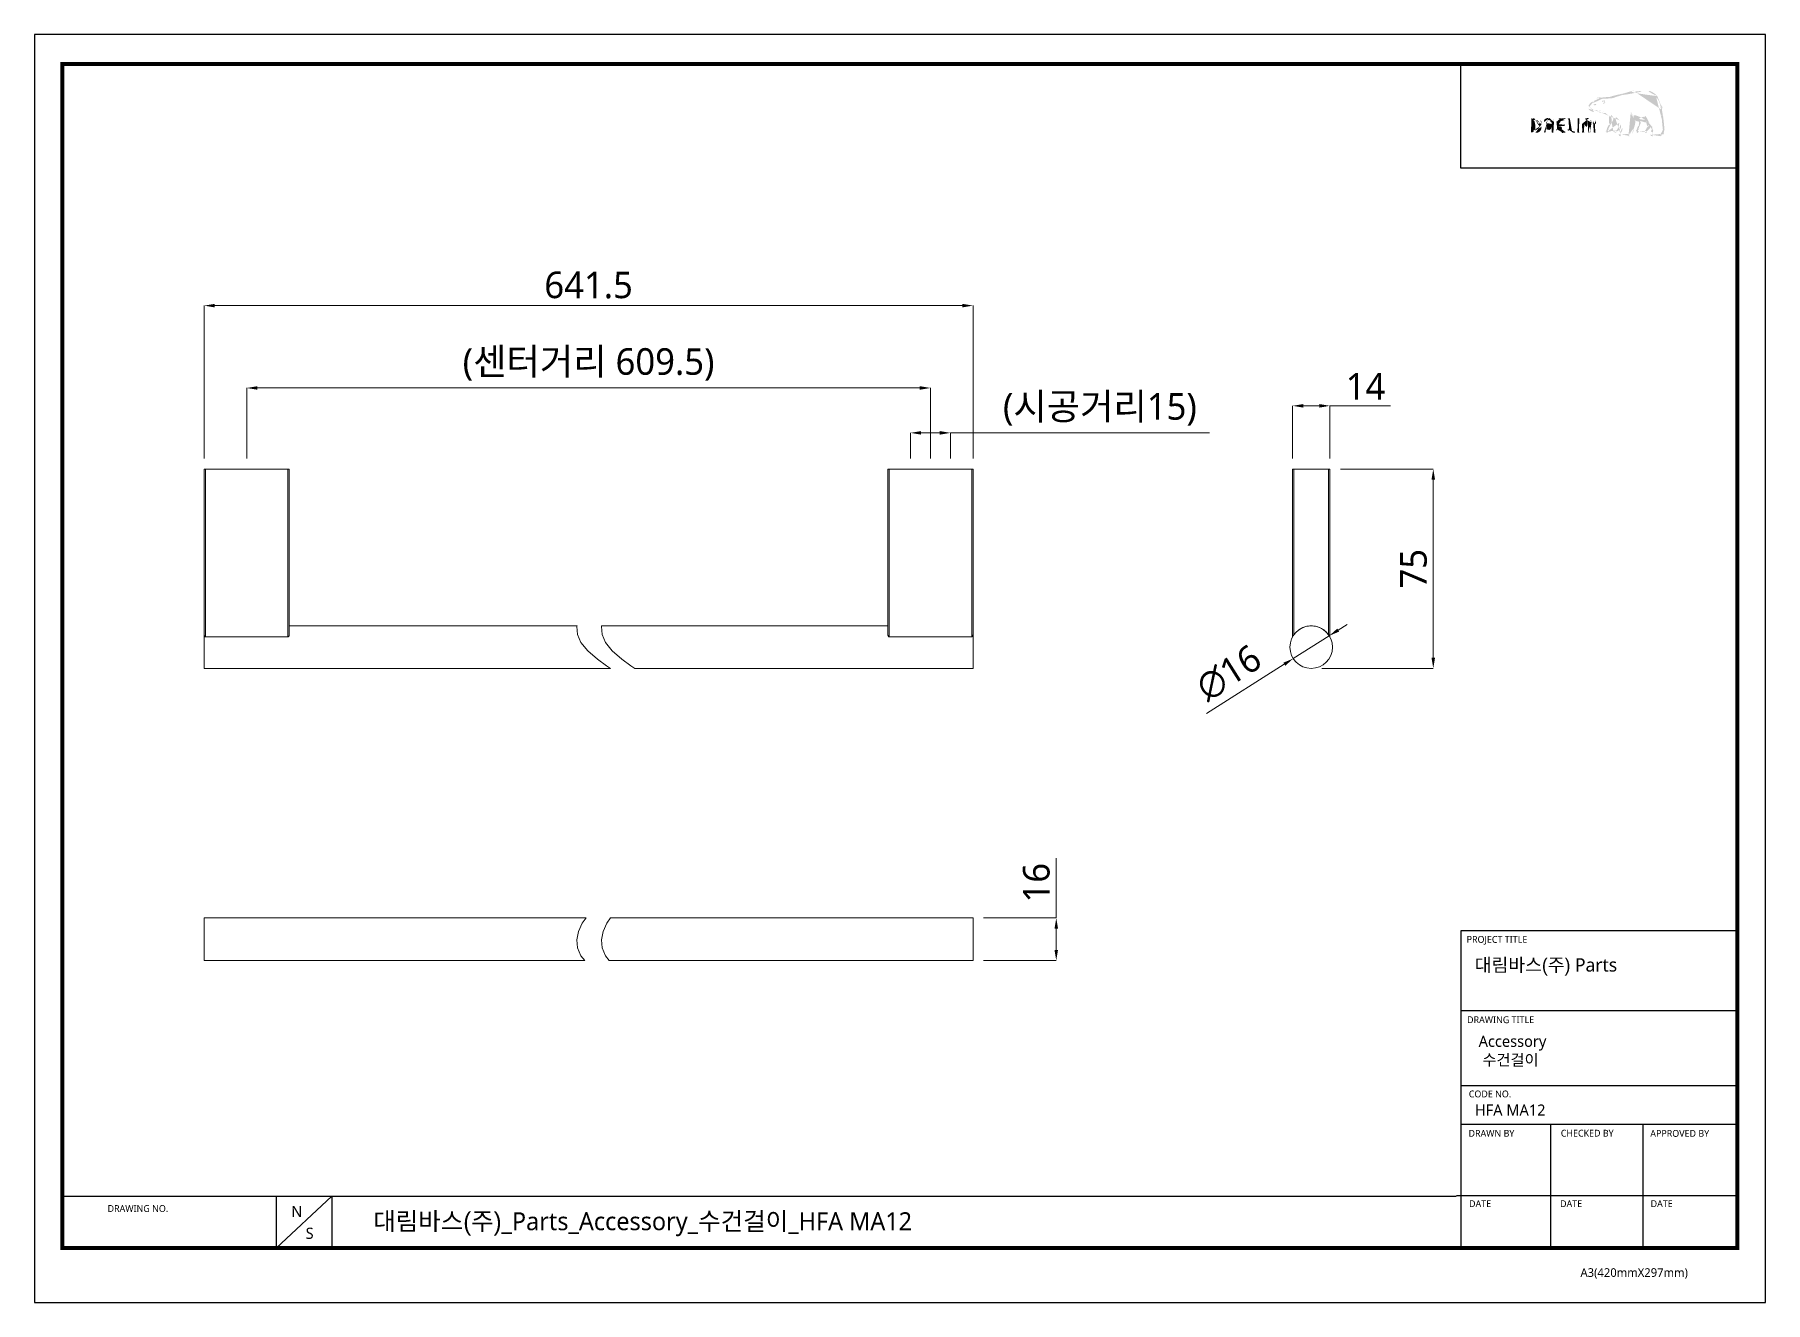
# Model space of a CAD drawing. Extents: x 16296680691 to 16296681342, y -37409619054 to -37409618577.
import ezdxf

# ---------------------------------------------------------------- set-up
doc = ezdxf.new("R2010")
doc.units = 0
doc.header["$LTSCALE"] = 10
doc.header["$MEASUREMENT"] = 0
doc.header["$PDMODE"] = 3
doc.header["$PDSIZE"] = -10
doc.layers.get('0').update_dxf_attribs({"linetype": 'CONTINUOUS'})
doc.layers.get('DEFPOINTS').update_dxf_attribs({"linetype": 'CONTINUOUS'})
doc.layers.add('02___PRT_ALL_AXES', color=7, linetype='CONTINUOUS')
doc.layers.add('06___PRT_ALL_SURFS', color=7, linetype='CONTINUOUS')
doc.styles.add('Daelim Dimension', font='NanumGothic.ttf')
doc.dimstyles.new('DEFAULT', dxfattribs={"dimscale": 2, "dimtxt": 2, "dimasz": 2, "dimexe": 0, "dimexo": 2, "dimgap": 1, "dimtad": 1, "dimdec": 1, "dimzin": 9, "dimdsep": 46, "dimtxsty": 'Daelim Dimension', "dimcen": 0.5, "dimclrd": 252, "dimclre": 252, "dimclrt": 3, "dimadec": 1, "dimazin": 0, "dimtfac": 1, "dimtdec": 1, "dimtix": 1, "dimtmove": 0, "dimatfit": 3, "dimfxl": 0, "dimtolj": 1, "dimtzin": 1, "dimlwd": 9, "dimlwe": 9, "dimarcsym": 0})

msp = doc.modelspace()

# ---------------------------------------------------------------- texts
at = {"color": 5, "ltscale": 40, "style": 'Daelim Dimension'}
for s, height, p in [('PROJECT TITLE', 2.56901127, (16296681229.52783, -37409618918.903992)), ('DRAWING TITLE', 2.56901127, (16296681229.692539, -37409618949.139877)), ('CODE NO.', 2.5690113, (16296681230.336781, -37409618977.061859)), ('DRAWN BY', 2.5690113, (16296681230.23604, -37409618991.870247)), ('CHECKED BY', 2.5690113, (16296681264.946211, -37409618991.824692)), ('APPROVED BY', 2.56901127, (16296681298.609591, -37409618991.907677)), ('DATE', 2.5690113, (16296681230.436689, -37409619018.348251)), ('DATE', 2.5690113, (16296681264.673031, -37409619018.348251)), ('DATE', 2.5690113, (16296681298.72773, -37409619018.348251)), ('DRAWING NO.', 2.56901127, (16296680718.34115, -37409619020.168587)), ('A3(420mmX297mm)', 3.24237133, (16296681272.35331, -37409619044.591789))]:
    msp.add_text(s, height=height, dxfattribs=at).set_placement(p)
at = {"attachment_point": 1, "style": 'Daelim Dimension'}
for s, insert, char_height, width in [('{\\fGulim|b0|i0|c129|p50;대림바스(주)} Parts', (16296681232.58354, -37409618924.705818), 5.03600079, 80.93992813), (' Accessory\\P  수건걸이', (16296681232.627979, -37409618953.852257), 4.2041236, 70.7511006), ('HFA MA12', (16296681232.627979, -37409618979.743668), 4.2041236, 70.7511006), ('N', (16296680787.429131, -37409619017.911621), 4.204124, 5.86731056), ('S', (16296680792.83527, -37409619026.089142), 4.204124, 5.86731056)]:
    msp.add_mtext(s, dxfattribs=dict(at, insert=insert, char_height=char_height, width=width))
at = {"color": 2, "insert": (16296680818.240511, -37409619020.280029), "char_height": 6.75662715, "width": 323.90907206, "attachment_point": 1, "style": 'Daelim Dimension'}
msp.add_mtext('{\\fGulim|b0|i0|c129|p50;대림바스(주)}_Parts_Accessory_수건걸이_HFA MA12', dxfattribs=at)

# ---------------------------------------------------------------- blocks, each defined once
blk = doc.blocks.new('*D0')
at = {"color": 5, "lineweight": 9}
for p, q in [((16296680770.68, -37409618736.67), (16296680770.68, -37409618710.16)), ((16296680774.68, -37409618710.16), (16296681023.86, -37409618710.16)), ((16296681027.86, -37409618736.67), (16296681027.86, -37409618710.16))]:
    blk.add_line(p, q, dxfattribs=at)
at = {"color": 5}
for points in [[(16296680774.68, -37409618709.49), (16296680774.68, -37409618710.82), (16296680770.68, -37409618710.16)], [(16296681023.86, -37409618709.49), (16296681023.86, -37409618710.82), (16296681027.86, -37409618710.16)]]:
    blk.add_solid(points, dxfattribs=at)
at = {"layer": 'DEFPOINTS', "color": 0}
for p in [(16296681027.86, -37409618710.16), (16296680770.68, -37409618740.67), (16296681027.86, -37409618740.67)]:
    blk.add_point(p, dxfattribs=at)
at = {"color": 7, "insert": (16296680899.27, -37409618701.3), "char_height": 10, "attachment_point": 5, "style": 'Daelim Dimension'}
blk.add_mtext('\\A1;(센터거리 609.5)', dxfattribs=at)
blk = doc.blocks.new('*D1')
at = {"color": 5, "lineweight": 9}
for p, q in [((16296680754.681881, -37409618736.672363), (16296680754.681881, -37409618679.167778)), ((16296680758.681881, -37409618679.167778), (16296681039.85808, -37409618679.167778)), ((16296681043.85808, -37409618736.672363), (16296681043.85808, -37409618679.167778))]:
    blk.add_line(p, q, dxfattribs=at)
at = {"color": 5}
for points in [[(16296680758.681881, -37409618678.501106), (16296680758.681881, -37409618679.834442), (16296680754.681881, -37409618679.167778)], [(16296681039.85808, -37409618678.501106), (16296681039.85808, -37409618679.834442), (16296681043.85808, -37409618679.167778)]]:
    blk.add_solid(points, dxfattribs=at)
at = {"layer": 'DEFPOINTS', "color": 0}
for p in [(16296681043.85808, -37409618679.167778), (16296680754.681881, -37409618740.672363), (16296681043.85808, -37409618740.672363)]:
    blk.add_point(p, dxfattribs=at)
at = {"color": 7, "insert": (16296680899.269979, -37409618671.466766), "char_height": 10, "attachment_point": 5, "style": 'Daelim Dimension'}
blk.add_mtext('\\A1;641.5', dxfattribs=at)
blk = doc.blocks.new('*D2')
at = {"color": 5, "lineweight": 9}
for p, q in [((16296681182.08733, -37409618740.67238), (16296681216.97977, -37409618740.67238)), ((16296681216.97977, -37409618744.67238), (16296681216.97977, -37409618811.67237)), ((16296681175.08734, -37409618815.67237), (16296681216.97977, -37409618815.67237))]:
    blk.add_line(p, q, dxfattribs=at)
at = {"color": 5}
for points in [[(16296681216.3131, -37409618744.67238), (16296681217.64643, -37409618744.67238), (16296681216.97977, -37409618740.67238)], [(16296681216.3131, -37409618811.67237), (16296681217.64643, -37409618811.67237), (16296681216.97977, -37409618815.67237)]]:
    blk.add_solid(points, dxfattribs=at)
at = {"layer": 'DEFPOINTS', "color": 0}
for p in [(16296681178.08733, -37409618740.67238), (16296681171.08734, -37409618815.67237), (16296681216.97977, -37409618815.67237)]:
    blk.add_point(p, dxfattribs=at)
at = {"color": 7, "insert": (16296681209.59349, -37409618778.17236), "char_height": 10, "attachment_point": 5, "rotation": 90, "style": 'Daelim Dimension'}
blk.add_mtext('\\A1;75', dxfattribs=at)
blk = doc.blocks.new('*D3')
at = {"color": 5, "lineweight": 9}
for p, q in [((16296681164.09, -37409618736.67), (16296681164.09, -37409618716.87)), ((16296681168.09, -37409618716.87), (16296681174.09, -37409618716.87)), ((16296681178.09, -37409618736.67), (16296681178.09, -37409618716.87)), ((16296681178.09, -37409618716.87), (16296681200.92, -37409618716.87))]:
    blk.add_line(p, q, dxfattribs=at)
at = {"color": 5}
for points in [[(16296681168.09, -37409618716.2), (16296681168.09, -37409618717.54), (16296681164.09, -37409618716.87)], [(16296681174.09, -37409618716.2), (16296681174.09, -37409618717.54), (16296681178.09, -37409618716.87)]]:
    blk.add_solid(points, dxfattribs=at)
at = {"layer": 'DEFPOINTS', "color": 0}
for p in [(16296681178.09, -37409618716.87), (16296681164.09, -37409618740.67), (16296681178.09, -37409618740.67)]:
    blk.add_point(p, dxfattribs=at)
at = {"color": 7, "insert": (16296681191.51, -37409618709.53), "char_height": 10, "attachment_point": 5, "style": 'Daelim Dimension'}
blk.add_mtext('\\A1;14', dxfattribs=at)
blk = doc.blocks.new('*D4')
at = {"color": 5, "lineweight": 9}
for p, q in [((16296681075.1751, -37409618909.55666), (16296681075.1751, -37409618887.03592)), ((16296681047.85808, -37409618909.55666), (16296681075.1751, -37409618909.55666)), ((16296681075.1751, -37409618921.55667), (16296681075.1751, -37409618913.55666)), ((16296681047.85808, -37409618925.55667), (16296681075.1751, -37409618925.55667))]:
    blk.add_line(p, q, dxfattribs=at)
at = {"color": 5}
for points in [[(16296681074.50844, -37409618913.55666), (16296681075.84177, -37409618913.55666), (16296681075.1751, -37409618909.55666)], [(16296681074.50844, -37409618921.55667), (16296681075.84177, -37409618921.55667), (16296681075.1751, -37409618925.55667)]]:
    blk.add_solid(points, dxfattribs=at)
at = {"layer": 'DEFPOINTS', "color": 0}
for p in [(16296681043.85808, -37409618909.55666), (16296681043.85808, -37409618925.55667), (16296681075.1751, -37409618925.55667)]:
    blk.add_point(p, dxfattribs=at)
at = {"color": 7, "insert": (16296681067.7316, -37409618896.29629), "char_height": 10, "attachment_point": 5, "rotation": 90, "style": 'Daelim Dimension'}
blk.add_mtext('\\A1;16', dxfattribs=at)
blk = doc.blocks.new('*D5')
at = {"color": 5, "lineweight": 9}
for p, q in [((16296681181.23, -37409618801.25), (16296681184.6, -37409618799.11)), ((16296681177.85, -37409618803.39), (16296681164.33, -37409618811.95)), ((16296681131.63, -37409618832.67), (16296681160.95, -37409618814.09))]:
    blk.add_line(p, q, dxfattribs=at)
at = {"color": 5}
for points in [[(16296681180.87, -37409618800.69), (16296681181.58, -37409618801.81), (16296681177.85, -37409618803.39)], [(16296681160.59, -37409618813.53), (16296681161.31, -37409618814.66), (16296681164.33, -37409618811.95)]]:
    blk.add_solid(points, dxfattribs=at)
at = {"layer": 'DEFPOINTS', "color": 0}
for p in [(16296681177.85, -37409618803.39), (16296681164.33, -37409618811.95)]:
    blk.add_point(p, dxfattribs=at)
at = {"color": 7, "insert": (16296681140.11, -37409618817.36), "char_height": 10, "attachment_point": 5, "rotation": 32.3485, "style": 'Daelim Dimension'}
blk.add_mtext('\\A1;∅16', dxfattribs=at)
blk = doc.blocks.new('*D6')
at = {"color": 5, "lineweight": 9}
for p, q in [((16296681020.35807, -37409618736.672363), (16296681020.35807, -37409618727.044151)), ((16296681024.35807, -37409618727.044151), (16296681031.35807, -37409618727.044151)), ((16296681035.35807, -37409618736.672363), (16296681035.35807, -37409618727.044151)), ((16296681035.35807, -37409618727.044151), (16296681132.813169, -37409618727.044151))]:
    blk.add_line(p, q, dxfattribs=at)
at = {"color": 5}
for points in [[(16296681024.35807, -37409618726.377487), (16296681024.35807, -37409618727.710823), (16296681020.35807, -37409618727.044151)], [(16296681031.35807, -37409618726.377487), (16296681031.35807, -37409618727.710823), (16296681035.35807, -37409618727.044151)]]:
    blk.add_solid(points, dxfattribs=at)
at = {"layer": 'DEFPOINTS', "color": 0}
for p in [(16296681035.35807, -37409618727.044151), (16296681020.35807, -37409618740.672363), (16296681035.35807, -37409618740.672363)]:
    blk.add_point(p, dxfattribs=at)
at = {"color": 7, "insert": (16296681091.59285, -37409618718.184349), "char_height": 10, "attachment_point": 5, "style": 'Daelim Dimension'}
blk.add_mtext('\\A1;(시공거리15)', dxfattribs=at)

# ---------------------------------------------------------------- dimensions: what is measured, and where the dimension line sits
at = {"color": 7}
for base, p1, p2, text, picture, middle in [((16296681043.85808, -37409618679.167778), (16296680754.681881, -37409618740.672363), (16296681043.85808, -37409618740.672363), '641.5', '*D1', (16296680899.269979, -37409618671.466766)), ((16296681027.85807, -37409618710.157356), (16296680770.681881, -37409618740.672363), (16296681027.85807, -37409618740.672363), '(센터거리 609.5)', '*D0', (16296680899.269979, -37409618701.297546))]:
    dim = msp.add_linear_dim(base=base, p1=p1, p2=p2, text=text, dimstyle='DEFAULT', override={"dimtxt": 5, "dimclrd": 5, "dimclre": 5, "dimclrt": 7}, dxfattribs=at)
    dim.commit()
    dim.dimension.update_dxf_attribs({"geometry": picture, "text_midpoint": middle})
dim = msp.add_linear_dim(base=(16296681178.08732, -37409618716.870209), p1=(16296681164.08732, -37409618740.672363), p2=(16296681178.08732, -37409618740.672363), dimstyle='DEFAULT', override={"dimtxt": 5, "dimclrd": 5, "dimclre": 5, "dimclrt": 7}, dxfattribs=at)
dim.commit()
dim.dimension.update_dxf_attribs({"geometry": '*D3', "text_midpoint": (16296681191.50506, -37409618716.870209), "dimtype": 128})
dim = msp.add_linear_dim(base=(16296681035.35807, -37409618727.044151), p1=(16296681020.35807, -37409618740.672363), p2=(16296681035.35807, -37409618740.672363), text='(시공거리<>)', dimstyle='DEFAULT', override={"dimtxt": 5, "dimclrd": 5, "dimclre": 5, "dimclrt": 7}, dxfattribs=at)
dim.commit()
dim.dimension.update_dxf_attribs({"geometry": '*D6', "text_midpoint": (16296681091.59285, -37409618727.044151), "dimtype": 128})
dim = msp.add_linear_dim(base=(16296681216.979771, -37409618815.672371), p1=(16296681178.08732, -37409618740.672363), p2=(16296681171.08733, -37409618815.672363), angle=90, dimstyle='DEFAULT', override={"dimtxt": 5, "dimclrd": 5, "dimclre": 5, "dimclrt": 7}, dxfattribs=at)
dim.commit()
dim.dimension.update_dxf_attribs({"geometry": '*D2', "text_midpoint": (16296681209.593491, -37409618778.172363)})
dim = msp.add_diameter_dim_2p(p1=(16296681177.84581, -37409618803.391823), p2=(16296681164.328871, -37409618811.952904), dimstyle='DEFAULT', override={"dimtxt": 5, "dimclrd": 5, "dimclre": 5, "dimclrt": 7}, dxfattribs=at)
dim.commit()
dim.dimension.update_dxf_attribs({"geometry": '*D5', "text_midpoint": (16296681140.11054, -37409618817.363281)})
dim = msp.add_linear_dim(base=(16296681075.1751, -37409618925.556671), p1=(16296681043.85808, -37409618909.556648), p2=(16296681043.85808, -37409618925.556664), angle=90, dimstyle='DEFAULT', override={"dimtxt": 5, "dimclrd": 5, "dimclre": 5, "dimclrt": 7}, dxfattribs=at)
dim.commit()
dim.dimension.update_dxf_attribs({"geometry": '*D4', "text_midpoint": (16296681075.175091, -37409618896.296288), "dimtype": 128})

# ---------------------------------------------------------------- hatches: boundary and pattern name
h = msp.add_hatch(color=5)
edge = h.paths.add_edge_path()
edge.add_spline(control_points=[(16296681301.24634, -37409618600.344948), (16296681298.909121, -37409618597.724274), (16296681295.269489, -37409618597.697487), (16296681292.62303, -37409618598.133621)], knot_values=[4, 4, 4, 4, 5, 5, 5, 5], degree=3, periodic=0)
edge.add_spline(control_points=[(16296681292.62303, -37409618598.133621), (16296681291.01333, -37409618598.400261), (16296681289.453199, -37409618598.93351), (16296681287.948589, -37409618599.44297)], knot_values=[5, 5, 5, 5, 6, 6, 6, 6], degree=3, periodic=0)
edge.add_spline(control_points=[(16296681287.948589, -37409618599.44297), (16296681286.69771, -37409618599.873131), (16296681285.393311, -37409618600.318176), (16296681284.090891, -37409618600.601662)], knot_values=[6, 6, 6, 6, 7, 7, 7, 7], degree=3, periodic=0)
edge.add_spline(control_points=[(16296681284.090891, -37409618600.601662), (16296681283.18891, -37409618600.791969), (16296681282.049049, -37409618600.796913), (16296681281.047939, -37409618600.80188)], knot_values=[7, 7, 7, 7, 8, 8, 8, 8], degree=3, periodic=0)
edge.add_spline(control_points=[(16296681281.047939, -37409618600.80188), (16296681281.04793, -37409618600.80188), (16296681280.09046, -37409618600.817741), (16296681280.09046, -37409618600.817741)], knot_values=[8.00001, 8.00001, 8.00001, 8.00001, 9, 9, 9, 9], degree=3, periodic=0)
edge.add_spline(control_points=[(16296681280.09046, -37409618600.817741), (16296681278.207211, -37409618600.863373), (16296681276.918671, -37409618601.514549), (16296681276.27836, -37409618602.752533)], knot_values=[9, 9, 9, 9, 10, 10, 10, 10], degree=3, periodic=0)
edge.add_spline(control_points=[(16296681276.27836, -37409618602.752533), (16296681276.27836, -37409618602.752533), (16296681276.246651, -37409618602.807037), (16296681276.246651, -37409618602.807037)], knot_values=[10.00001, 10.00001, 10.00001, 10.00001, 11, 11, 11, 11], degree=3, periodic=0)
edge.add_spline(control_points=[(16296681276.246651, -37409618602.807037), (16296681276.141581, -37409618602.986458), (16296681276.002819, -37409618603.143051), (16296681275.83828, -37409618603.295708)], knot_values=[11, 11, 11, 11, 12, 12, 12, 12], degree=3, periodic=0)
edge.add_spline(control_points=[(16296681275.83828, -37409618603.295708), (16296681275.66581, -37409618603.466187), (16296681275.48938, -37409618603.64064), (16296681275.36647, -37409618603.863663)], knot_values=[12, 12, 12, 12, 13, 13, 13, 13], degree=3, periodic=0)
edge.add_spline(control_points=[(16296681275.36647, -37409618603.863663), (16296681275.122641, -37409618604.28688), (16296681275.10083, -37409618604.71608), (16296681275.305019, -37409618605.107628)], knot_values=[13, 13, 13, 13, 14, 14, 14, 14], degree=3, periodic=0)
edge.add_spline(control_points=[(16296681275.305019, -37409618605.107628), (16296681275.709431, -37409618605.864883), (16296681276.8473, -37409618606.269257), (16296681277.52725, -37409618606.319817), (16296681277.52725, -37409618606.319817), (16296681278.540251, -37409618606.381271), (16296681278.540251, -37409618606.381271)], knot_values=[14, 14, 14, 14, 15, 15, 15, 16, 16, 16, 16], degree=3, periodic=0)
edge.add_spline(control_points=[(16296681278.540251, -37409618606.381271), (16296681279.6147, -37409618606.445709), (16296681280.956751, -37409618606.522011), (16296681281.75169, -37409618606.664757)], knot_values=[16, 16, 16, 16, 17, 17, 17, 17], degree=3, periodic=0)
edge.add_spline(control_points=[(16296681281.75169, -37409618606.664757), (16296681282.2572, -37409618606.754936), (16296681282.74288, -37409618606.911537), (16296681283.19486, -37409618607.116707)], knot_values=[17, 17, 17, 17, 18, 18, 18, 18], degree=3, periodic=0)
edge.add_spline(control_points=[(16296681283.19486, -37409618607.116707), (16296681283.218651, -37409618607.166313), (16296681283.619089, -37409618608.637222), (16296681283.53385, -37409618610.259804)], knot_values=[18, 18, 18, 18, 19, 19, 19, 19], degree=3, periodic=0)
edge.add_spline(control_points=[(16296681283.53385, -37409618610.259804), (16296681283.46644, -37409618611.739632), (16296681282.81028, -37409618612.252052), (16296681282.348391, -37409618612.629723)], knot_values=[19, 19, 19, 19, 20, 20, 20, 20], degree=3, periodic=0)
edge.add_spline(control_points=[(16296681282.348391, -37409618612.629723), (16296681282.34244, -37409618612.636642), (16296681281.88649, -37409618612.989517), (16296681281.85675, -37409618613.429611)], knot_values=[20, 20, 20, 20, 21, 21, 21, 21], degree=3, periodic=0)
edge.add_spline(control_points=[(16296681281.85675, -37409618613.429611), (16296681281.83297, -37409618613.665497), (16296681281.8964, -37409618613.879608), (16296681282.039129, -37409618614.02729)], knot_values=[21, 21, 21, 21, 22, 22, 22, 22], degree=3, periodic=0)
edge.add_spline(control_points=[(16296681282.039129, -37409618614.02729), (16296681282.195749, -37409618614.198753), (16296681282.427679, -37409618614.279037), (16296681282.73296, -37409618614.279037), (16296681282.73296, -37409618614.279037), (16296681284.774799, -37409618614.279037), (16296681284.774799, -37409618614.279037)], knot_values=[22, 22, 22, 22, 23, 23, 23, 24, 24, 24, 24], degree=3, periodic=0)
edge.add_spline(control_points=[(16296681284.774799, -37409618614.279037), (16296681286.449909, -37409618614.279037), (16296681287.159599, -37409618612.323433), (16296681287.33604, -37409618610.957581)], knot_values=[24, 24, 24, 24, 25, 25, 25, 25], degree=3, periodic=0)
edge.add_spline(control_points=[(16296681287.33604, -37409618610.957581), (16296681287.831619, -37409618611.935913), (16296681287.819731, -37409618613.041054), (16296681287.19133, -37409618613.740837)], knot_values=[25, 25, 25, 25, 26, 26, 26, 26], degree=3, periodic=0)
edge.add_spline(control_points=[(16296681287.19133, -37409618613.740837), (16296681287.191311, -37409618613.740837), (16296681286.64617, -37409618614.246338), (16296681286.707621, -37409618614.731018)], knot_values=[26.00001, 26.00001, 26.00001, 26.00001, 27, 27, 27, 27], degree=3, periodic=0)
edge.add_spline(control_points=[(16296681286.707621, -37409618614.731018), (16296681286.759159, -37409618615.242493), (16296681287.183399, -37409618615.445663), (16296681287.52635, -37409618615.445663), (16296681287.52635, -37409618615.445663), (16296681290.43845, -37409618615.445663), (16296681290.43845, -37409618615.445663)], knot_values=[27, 27, 27, 27, 28, 28, 28, 29, 29, 29, 29], degree=3, periodic=0)
edge.add_spline(control_points=[(16296681290.43845, -37409618615.445663), (16296681290.95188, -37409618615.445663), (16296681291.360241, -37409618615.211746), (16296681291.63183, -37409618614.766701)], knot_values=[29, 29, 29, 29, 30, 30, 30, 30], degree=3, periodic=0)
edge.add_spline(control_points=[(16296681291.63183, -37409618614.766701), (16296681292.82126, -37409618612.809143), (16296681292.88073, -37409618610.87928), (16296681292.62303, -37409618609.377617)], knot_values=[30, 30, 30, 30, 31, 31, 31, 31], degree=3, periodic=0)
edge.add_spline(control_points=[(16296681292.62303, -37409618609.377617), (16296681292.975889, -37409618609.448982), (16296681293.570589, -37409618609.558006), (16296681294.294161, -37409618609.636322)], knot_values=[31, 31, 31, 31, 32, 32, 32, 32], degree=3, periodic=0)
edge.add_spline(control_points=[(16296681294.294161, -37409618609.636322), (16296681294.33976, -37409618609.843483), (16296681294.42103, -37409618610.29847), (16296681294.42103, -37409618610.29847)], knot_values=[32, 32, 32, 32, 33, 33, 33, 33], degree=3, periodic=0)
edge.add_spline(control_points=[(16296681294.42103, -37409618610.29847), (16296681294.43688, -37409618610.473877), (16296681294.43688, -37409618610.629509), (16296681294.43688, -37409618610.776207)], knot_values=[33, 33, 33, 33, 34, 34, 34, 34], degree=3, periodic=0)
edge.add_spline(control_points=[(16296681294.43688, -37409618610.776207), (16296681294.43688, -37409618611.905167), (16296681293.93733, -37409618612.392807), (16296681293.65584, -37409618612.668373)], knot_values=[34, 34, 34, 34, 35, 35, 35, 35], degree=3, periodic=0)
edge.add_spline(control_points=[(16296681293.65584, -37409618612.668373), (16296681293.64592, -37409618612.670341), (16296681293.265301, -37409618613.057899), (16296681293.221701, -37409618613.384018)], knot_values=[35, 35, 35, 35, 36, 36, 36, 36], degree=3, periodic=0)
edge.add_spline(control_points=[(16296681293.221701, -37409618613.384018), (16296681293.221701, -37409618613.384018), (16296681293.14043, -37409618613.722023), (16296681293.431829, -37409618614.019363)], knot_values=[36.00001, 36.00001, 36.00001, 36.00001, 37, 37, 37, 37], degree=3, periodic=0)
edge.add_spline(control_points=[(16296681293.431829, -37409618614.019363), (16296681293.594379, -37409618614.188843), (16296681293.85408, -37409618614.279037), (16296681294.19702, -37409618614.279037), (16296681294.19702, -37409618614.279037), (16296681296.45495, -37409618614.279037), (16296681296.45495, -37409618614.279037)], knot_values=[37, 37, 37, 37, 38, 38, 38, 39, 39, 39, 39], degree=3, periodic=0)
edge.add_spline(control_points=[(16296681296.45495, -37409618614.279037), (16296681297.900089, -37409618614.279037), (16296681298.344139, -37409618612.493896), (16296681298.48687, -37409618611.576057)], knot_values=[39, 39, 39, 39, 40, 40, 40, 40], degree=3, periodic=0)
edge.add_spline(control_points=[(16296681298.48687, -37409618611.576057), (16296681298.746559, -37409618611.902184), (16296681299.037979, -37409618612.292686), (16296681299.214411, -37409618612.668373)], knot_values=[40, 40, 40, 40, 41, 41, 41, 41], degree=3, periodic=0)
edge.add_spline(control_points=[(16296681299.214411, -37409618612.668373), (16296681299.333349, -37409618612.922073), (16296681299.35317, -37409618613.205597), (16296681299.26199, -37409618613.472229)], knot_values=[41, 41, 41, 41, 42, 42, 42, 42], degree=3, periodic=0)
edge.add_spline(control_points=[(16296681299.26199, -37409618613.472229), (16296681299.11529, -37409618613.950943), (16296681298.50868, -37409618614.293922), (16296681298.633579, -37409618614.868797)], knot_values=[42, 42, 42, 42, 43, 43, 43, 43], degree=3, periodic=0)
edge.add_spline(control_points=[(16296681298.633579, -37409618614.868797), (16296681298.73864, -37409618615.311867), (16296681299.109341, -37409618615.445663), (16296681299.493919, -37409618615.445663), (16296681299.493919, -37409618615.445663), (16296681302.392151, -37409618615.445663), (16296681302.392151, -37409618615.445663)], knot_values=[43, 43, 43, 43, 44, 44, 44, 45, 45, 45, 45], degree=3, periodic=0)
edge.add_spline(control_points=[(16296681302.392151, -37409618615.445663), (16296681302.415951, -37409618615.445663), (16296681302.996759, -37409618615.452606), (16296681303.460649, -37409618614.957024)], knot_values=[45, 45, 45, 45, 46, 46, 46, 46], degree=3, periodic=0)
edge.add_spline(control_points=[(16296681303.460649, -37409618614.957024), (16296681303.896761, -37409618614.488182), (16296681304.06329, -37409618613.791382), (16296681303.96417, -37409618612.820007)], knot_values=[46, 46, 46, 46, 47, 47, 47, 47], degree=3, periodic=0)
edge.add_spline(control_points=[(16296681303.96417, -37409618612.820007), (16296681303.96417, -37409618612.820007), (16296681303.52607, -37409618609.026733), (16296681303.52607, -37409618609.026733)], knot_values=[0, 0, 0, 0, 1, 1, 1, 1], degree=3, periodic=0)
edge.add_spline(control_points=[(16296681303.52607, -37409618609.026733), (16296681303.36549, -37409618607.925537), (16296681303.33972, -37409618607.332802), (16296681303.31197, -37409618606.748001), (16296681303.31197, -37409618606.748001), (16296681303.206909, -37409618605.251297), (16296681303.206909, -37409618605.251297)], knot_values=[1, 1, 1, 1, 2, 2, 2, 3, 3, 3, 3], degree=3, periodic=0)
edge.add_spline(control_points=[(16296681303.206909, -37409618605.251297), (16296681302.986851, -37409618603.207497), (16296681302.32276, -37409618601.555191), (16296681301.24634, -37409618600.344948)], knot_values=[3, 3, 3, 3, 4, 4, 4, 4], degree=3, periodic=0)
edge = h.paths.add_edge_path(flags=16)
edge.add_spline(control_points=[(16296681284.209841, -37409618601.141869), (16296681285.549919, -37409618600.853447), (16296681286.864229, -37409618600.403412), (16296681288.13097, -37409618599.971298)], knot_values=[31, 31, 31, 31, 32, 32, 32, 32], degree=3, periodic=0)
edge.add_spline(control_points=[(16296681288.13097, -37409618599.971298), (16296681289.60981, -37409618599.463791), (16296681291.14813, -37409618598.940437), (16296681292.71817, -37409618598.676773)], knot_values=[32, 32, 32, 32, 33, 33, 33, 33], degree=3, periodic=0)
edge.add_spline(control_points=[(16296681292.71817, -37409618598.676773), (16296681295.22587, -37409618598.264427), (16296681298.663309, -37409618598.288231), (16296681300.822109, -37409618600.713661)], knot_values=[33, 33, 33, 33, 34, 34, 34, 34], degree=3, periodic=0)
edge.add_spline(control_points=[(16296681300.822109, -37409618600.713661), (16296681301.82321, -37409618601.83667), (16296681302.44171, -37409618603.384911), (16296681302.64986, -37409618605.309822), (16296681302.64986, -37409618605.309822), (16296681302.754919, -37409618606.774773), (16296681302.754919, -37409618606.774773)], knot_values=[34, 34, 34, 34, 35, 35, 35, 36, 36, 36, 36], degree=3, periodic=0)
edge.add_spline(control_points=[(16296681302.754919, -37409618606.774773), (16296681302.782669, -37409618607.366501), (16296681302.81638, -37409618607.97805), (16296681302.97299, -37409618609.101128), (16296681302.97299, -37409618609.101128), (16296681303.40712, -37409618612.882469), (16296681303.40712, -37409618612.882469)], knot_values=[36, 36, 36, 36, 37, 37, 37, 38, 38, 38, 38], degree=3, periodic=0)
edge.add_spline(control_points=[(16296681303.40712, -37409618612.882469), (16296681303.48245, -37409618613.667488), (16296681303.359541, -37409618614.2295), (16296681303.060209, -37409618614.569473)], knot_values=[38, 38, 38, 38, 39, 39, 39, 39], degree=3, periodic=0)
edge.add_spline(control_points=[(16296681303.060209, -37409618614.569473), (16296681302.77475, -37409618614.888611), (16296681302.415951, -37409618614.892593), (16296681302.392151, -37409618614.892593), (16296681302.392151, -37409618614.892593), (16296681299.54347, -37409618614.892593), (16296681299.54347, -37409618614.892593)], knot_values=[0, 0, 0, 0, 1, 1, 1, 2, 2, 2, 2], degree=3, periodic=0)
edge.add_spline(control_points=[(16296681299.54347, -37409618614.892593), (16296681299.36705, -37409618614.892593), (16296681299.23225, -37409618614.817261), (16296681299.23225, -37409618614.613068)], knot_values=[2, 2, 2, 2, 3, 3, 3, 3], degree=3, periodic=0)
edge.add_spline(control_points=[(16296681299.23225, -37409618614.613068), (16296681299.23225, -37409618614.314713), (16296681299.61286, -37409618614.069908), (16296681299.75758, -37409618613.686287)], knot_values=[3, 3, 3, 3, 4, 4, 4, 4], degree=3, periodic=0)
edge.add_spline(control_points=[(16296681299.75758, -37409618613.686287), (16296681299.91815, -37409618613.274979), (16296681299.900299, -37409618612.826927), (16296681299.71793, -37409618612.428497)], knot_values=[4, 4, 4, 4, 5, 5, 5, 5], degree=3, periodic=0)
edge.add_spline(control_points=[(16296681299.71793, -37409618612.428497), (16296681299.376961, -37409618611.713852), (16296681298.87145, -37409618611.147881), (16296681298.385771, -37409618610.600754)], knot_values=[5, 5, 5, 5, 6, 6, 6, 6], degree=3, periodic=0)
edge.add_spline(control_points=[(16296681298.385771, -37409618610.600754), (16296681297.69194, -37409618609.824661), (16296681296.95252, -37409618609.079269), (16296681296.90494, -37409618608.01178)], knot_values=[6, 6, 6, 6, 7, 7, 7, 7], degree=3, periodic=0)
edge.add_spline(control_points=[(16296681296.90494, -37409618608.01178), (16296681296.891069, -37409618607.859154), (16296681296.825649, -37409618607.709442), (16296681296.669041, -37409618607.714439)], knot_values=[7, 7, 7, 7, 8, 8, 8, 8], degree=3, periodic=0)
edge.add_spline(control_points=[(16296681296.669041, -37409618607.714439), (16296681296.520361, -37409618607.721352), (16296681296.4153, -37409618607.859154), (16296681296.42124, -37409618608.056374)], knot_values=[8, 8, 8, 8, 9, 9, 9, 9], degree=3, periodic=0)
edge.add_spline(control_points=[(16296681296.42124, -37409618608.056374), (16296681296.45495, -37409618608.463753), (16296681296.561991, -37409618608.83445), (16296681296.70076, -37409618609.170464)], knot_values=[9, 9, 9, 9, 10, 10, 10, 10], degree=3, periodic=0)
edge.add_spline(control_points=[(16296681296.70076, -37409618609.170464), (16296681294.825439, -37409618609.251732), (16296681292.942181, -37409618608.880051), (16296681292.4902, -37409618608.786888)], knot_values=[10, 10, 10, 10, 11, 11, 11, 11], degree=3, periodic=0)
edge.add_spline(control_points=[(16296681292.4902, -37409618608.786888), (16296681292.161131, -37409618607.44281), (16296681291.61993, -37409618606.57357), (16296681291.614, -37409618606.554749)], knot_values=[11, 11, 11, 11, 12, 12, 12, 12], degree=3, periodic=0)
edge.add_spline(control_points=[(16296681291.614, -37409618606.554749), (16296681291.528749, -37409618606.418953), (16296681291.386009, -37409618606.374352), (16296681291.28096, -37409618606.438759)], knot_values=[12, 12, 12, 12, 13, 13, 13, 13], degree=3, periodic=0)
edge.add_spline(control_points=[(16296681291.28096, -37409618606.438759), (16296681291.169941, -37409618606.505173), (16296681291.14813, -37409618606.664757), (16296681291.22942, -37409618606.795601)], knot_values=[13, 13, 13, 13, 14, 14, 14, 14], degree=3, periodic=0)
edge.add_spline(control_points=[(16296681291.22942, -37409618606.795601), (16296681291.251221, -37409618606.834244), (16296681293.48337, -37409618610.629509), (16296681291.156059, -37409618614.486198)], knot_values=[14, 14, 14, 14, 15, 15, 15, 15], degree=3, periodic=0)
edge.add_spline(control_points=[(16296681291.156059, -37409618614.486198), (16296681290.991529, -37409618614.762733), (16296681290.75761, -37409618614.892593), (16296681290.43845, -37409618614.892593), (16296681290.43845, -37409618614.892593), (16296681287.54022, -37409618614.892593), (16296681287.54022, -37409618614.892593)], knot_values=[15, 15, 15, 15, 16, 16, 16, 17, 17, 17, 17], degree=3, periodic=0)
edge.add_spline(control_points=[(16296681287.54022, -37409618614.892593), (16296681287.421289, -37409618614.892593), (16296681287.244841, -37409618614.80735), (16296681287.244841, -37409618614.612083)], knot_values=[17, 17, 17, 17, 18, 18, 18, 18], degree=3, periodic=0)
edge.add_spline(control_points=[(16296681287.244841, -37409618614.612083), (16296681287.244841, -37409618614.409882), (16296681287.524361, -37409618614.112503), (16296681287.524361, -37409618614.112503)], knot_values=[18, 18, 18, 18, 19, 19, 19, 19], degree=3, periodic=0)
edge.add_spline(control_points=[(16296681287.524361, -37409618614.112503), (16296681288.688009, -37409618612.809143), (16296681288.101231, -37409618610.781143), (16296681286.977221, -37409618609.439079)], knot_values=[19, 19, 19, 19, 20, 20, 20, 20], degree=3, periodic=0)
edge.add_spline(control_points=[(16296681286.977221, -37409618609.439079), (16296681285.888901, -37409618608.144592), (16296681284.114679, -37409618606.517052), (16296681281.846849, -37409618606.112694)], knot_values=[20, 20, 20, 20, 21, 21, 21, 21], degree=3, periodic=0)
edge.add_spline(control_points=[(16296681281.846849, -37409618606.112694), (16296681281.02812, -37409618605.969917), (16296681279.664261, -37409618605.888634), (16296681278.568001, -37409618605.827187), (16296681278.568001, -37409618605.827187), (16296681277.56888, -37409618605.769707), (16296681277.56888, -37409618605.769707)], knot_values=[21, 21, 21, 21, 22, 22, 22, 23, 23, 23, 23], degree=3, periodic=0)
edge.add_spline(control_points=[(16296681277.56888, -37409618605.769707), (16296681277.01185, -37409618605.725121), (16296681276.094009, -37409618605.386147), (16296681275.802601, -37409618604.850853)], knot_values=[23, 23, 23, 23, 24, 24, 24, 24], degree=3, periodic=0)
edge.add_spline(control_points=[(16296681275.802601, -37409618604.850853), (16296681275.67968, -37409618604.627853), (16296681275.695551, -37409618604.393959), (16296681275.856131, -37409618604.144203)], knot_values=[24, 24, 24, 24, 25, 25, 25, 25], degree=3, periodic=0)
edge.add_spline(control_points=[(16296681275.856131, -37409618604.144203), (16296681275.9473, -37409618603.979637), (16296681276.094009, -37409618603.834923), (16296681276.24069, -37409618603.68821)], knot_values=[25, 25, 25, 25, 26, 26, 26, 26], degree=3, periodic=0)
edge.add_spline(control_points=[(16296681276.24069, -37409618603.68821), (16296681276.41317, -37409618603.506821), (16296681276.58959, -37409618603.326447), (16296681276.732321, -37409618603.081596)], knot_values=[26, 26, 26, 26, 27, 27, 27, 27], degree=3, periodic=0)
edge.add_spline(control_points=[(16296681276.732321, -37409618603.081596), (16296681276.732321, -37409618603.081596), (16296681276.77593, -37409618603.007278), (16296681276.77593, -37409618603.007278)], knot_values=[27.00001, 27.00001, 27.00001, 27.00001, 28, 28, 28, 28], degree=3, periodic=0)
edge.add_spline(control_points=[(16296681276.77593, -37409618603.007278), (16296681277.32704, -37409618601.960579), (16296681278.435181, -37409618601.415421), (16296681280.110279, -37409618601.369827)], knot_values=[28, 28, 28, 28, 29, 29, 29, 29], degree=3, periodic=0)
edge.add_spline(control_points=[(16296681280.110279, -37409618601.369827), (16296681280.1103, -37409618601.369827), (16296681281.047939, -37409618601.359932), (16296681281.047939, -37409618601.359932)], knot_values=[29.00001, 29.00001, 29.00001, 29.00001, 30, 30, 30, 30], degree=3, periodic=0)
edge.add_spline(control_points=[(16296681281.047939, -37409618601.359932), (16296681282.07085, -37409618601.352951), (16296681283.248369, -37409618601.34903), (16296681284.209841, -37409618601.141869)], knot_values=[30, 30, 30, 30, 31, 31, 31, 31], degree=3, periodic=0)
edge = h.paths.add_edge_path(flags=0)
edge.add_spline(control_points=[(16296681281.452351, -37409618601.924896), (16296681281.64464, -37409618602.071602), (16296681281.771521, -37409618602.285683), (16296681281.737829, -37409618602.545403)], knot_values=[8, 8, 8, 8, 9, 9, 9, 9], degree=3, periodic=0)
edge.add_spline(control_points=[(16296681281.737829, -37409618602.545403), (16296681281.70015, -37409618602.91906), (16296681281.37702, -37409618603.319489), (16296681281.1332, -37409618603.442383)], knot_values=[7, 7, 7, 7, 8, 8, 8, 8], degree=3, periodic=0)
edge.add_spline(control_points=[(16296681281.1332, -37409618603.442383), (16296681281.047939, -37409618603.476097), (16296681280.938919, -37409618603.456284), (16296681280.90522, -37409618603.373016)], knot_values=[6, 6, 6, 6, 7, 7, 7, 7], degree=3, periodic=0)
edge.add_spline(control_points=[(16296681280.90522, -37409618603.373016), (16296681280.8636, -37409618603.28978), (16296681280.915131, -37409618603.185677), (16296681280.99641, -37409618603.136108)], knot_values=[5, 5, 5, 5, 6, 6, 6, 6], degree=3, periodic=0)
edge.add_spline(control_points=[(16296681280.99641, -37409618603.136108), (16296681281.1332, -37409618603.052872), (16296681281.33737, -37409618602.783257), (16296681281.36117, -37409618602.552307)], knot_values=[4, 4, 4, 4, 5, 5, 5, 5], degree=3, periodic=0)
edge.add_spline(control_points=[(16296681281.36117, -37409618602.552307), (16296681281.37702, -37409618602.41256), (16296681281.33737, -37409618602.300537), (16296681281.22438, -37409618602.221283)], knot_values=[3, 3, 3, 3, 4, 4, 4, 4], degree=3, periodic=0)
edge.add_spline(control_points=[(16296681281.22438, -37409618602.221283), (16296681280.925039, -37409618602.010147), (16296681280.576151, -37409618602.423424), (16296681280.54047, -37409618602.453209)], knot_values=[2, 2, 2, 2, 3, 3, 3, 3], degree=3, periodic=0)
edge.add_spline(control_points=[(16296681280.54047, -37409618602.453209), (16296681280.47703, -37409618602.524559), (16296681280.36799, -37409618602.542397), (16296681280.30654, -37409618602.483917)], knot_values=[1, 1, 1, 1, 2, 2, 2, 2], degree=3, periodic=0)
edge.add_spline(control_points=[(16296681280.30654, -37409618602.483917), (16296681280.229231, -37409618602.423424), (16296681280.243111, -37409618602.310478), (16296681280.30654, -37409618602.236137)], knot_values=[0, 0, 0, 0, 1, 1, 1, 1], degree=3, periodic=0)
edge.add_spline(control_points=[(16296681280.30654, -37409618602.236137), (16296681280.4909, -37409618602.035919), (16296681280.99641, -37409618601.61068), (16296681281.452351, -37409618601.924896)], knot_values=[9, 9, 9, 9, 10, 10, 10, 10], degree=3, periodic=0)
edge = h.paths.add_edge_path(flags=16)
edge.add_spline(control_points=[(16296681284.05719, -37409618610.285561), (16296681284.114679, -37409618609.112984), (16296681283.942221, -37409618608.03756), (16296681283.81336, -37409618607.44281), (16296681283.81336, -37409618607.44281), (16296681285.63516, -37409618608.484573), (16296681286.96533, -37409618610.354912)], knot_values=[5, 5, 5, 5, 6, 6, 6, 7, 7, 7, 7], degree=3, periodic=0)
edge.add_spline(control_points=[(16296681286.96533, -37409618610.354912), (16296681286.864229, -37409618611.147881), (16296681286.42017, -37409618613.757698), (16296681284.774799, -37409618613.757698), (16296681284.774799, -37409618613.757698), (16296681282.73296, -37409618613.757698), (16296681282.73296, -37409618613.757698)], knot_values=[0, 0, 0, 0, 1, 1, 1, 2, 2, 2, 2], degree=3, periodic=0)
edge.add_spline(control_points=[(16296681282.73296, -37409618613.757698), (16296681282.576349, -37409618613.757698), (16296681282.403891, -37409618613.631813), (16296681282.403891, -37409618613.436531)], knot_values=[2, 2, 2, 2, 3, 3, 3, 3], degree=3, periodic=0)
edge.add_spline(control_points=[(16296681282.403891, -37409618613.436531), (16296681282.403891, -37409618613.239281), (16296681282.657631, -37409618613.042023), (16296681282.681431, -37409618613.034126)], knot_values=[3, 3, 3, 3, 4, 4, 4, 4], degree=3, periodic=0)
edge.add_spline(control_points=[(16296681282.681431, -37409618613.034126), (16296681283.19486, -37409618612.62574), (16296681283.971939, -37409618611.997337), (16296681284.05719, -37409618610.285561)], knot_values=[4, 4, 4, 4, 5, 5, 5, 5], degree=3, periodic=0)
edge = h.paths.add_edge_path(flags=0)
edge.add_spline(control_points=[(16296681278.322201, -37409618603.326447), (16296681278.322201, -37409618603.326447), (16296681278.387609, -37409618603.35717), (16296681278.29245, -37409618603.469147)], knot_values=[1.00001, 1.00001, 1.00001, 1.00001, 2, 2, 2, 2], degree=3, periodic=0)
edge.add_spline(control_points=[(16296681278.29245, -37409618603.469147), (16296681278.04664, -37409618603.814102), (16296681277.796869, -37409618603.89045), (16296681277.79685, -37409618603.89045)], knot_values=[2, 2, 2, 2, 2.99999, 2.99999, 2.99999, 2.99999], degree=3, periodic=0)
edge.add_spline(control_points=[(16296681277.79685, -37409618603.89045), (16296681277.79685, -37409618603.89045), (16296681277.612499, -37409618603.955856), (16296681277.507429, -37409618603.83094)], knot_values=[3.00001, 3.00001, 3.00001, 3.00001, 4, 4, 4, 4], degree=3, periodic=0)
edge.add_spline(control_points=[(16296681277.507429, -37409618603.83094), (16296681277.29928, -37409618603.585152), (16296681277.28739, -37409618603.445381), (16296681277.28739, -37409618603.445381), (16296681277.28739, -37409618603.445381), (16296681277.26955, -37409618603.340286), (16296681277.374611, -37409618603.316528)], knot_values=[4, 4, 4, 4, 5, 5, 5, 6, 6, 6, 6], degree=3, periodic=0)
edge.add_spline(control_points=[(16296681278.322201, -37409618603.326447), (16296681277.796869, -37409618603.123222), (16296681277.37462, -37409618603.31649), (16296681277.374611, -37409618603.316528)], knot_values=[0.00001, 0.00001, 0.00001, 0.00001, 1, 1, 1, 1], degree=3, periodic=0)
edge = h.paths.add_edge_path(flags=16)
edge.add_spline(control_points=[(16296681294.855169, -37409618609.679916), (16296681295.49349, -37409618609.727493), (16296681296.292391, -37409618609.756241), (16296681296.9783, -37409618609.71463)], knot_values=[6, 6, 6, 6, 7, 7, 7, 7], degree=3, periodic=0)
edge.add_spline(control_points=[(16296681296.9783, -37409618609.71463), (16296681297.239969, -37409618610.124977), (16296681297.676081, -37409618610.640388), (16296681298.011101, -37409618611.02697)], knot_values=[7, 7, 7, 7, 8, 8, 8, 8], degree=3, periodic=0)
edge.add_spline(control_points=[(16296681298.011101, -37409618611.02697), (16296681298.005159, -37409618611.059662), (16296681297.82873, -37409618613.757698), (16296681296.45495, -37409618613.757698)], knot_values=[9, 9, 9, 9, 10, 10, 10, 10], degree=3, periodic=0)
edge.add_spline(control_points=[(16296681296.45495, -37409618613.757698), (16296681296.45495, -37409618613.757698), (16296681294.131611, -37409618613.757698), (16296681294.131611, -37409618613.757698)], knot_values=[0, 0, 0, 0, 1, 1, 1, 1], degree=3, periodic=0)
edge.add_spline(control_points=[(16296681294.131611, -37409618613.757698), (16296681293.949221, -37409618613.757698), (16296681293.812441, -37409618613.615913), (16296681293.812441, -37409618613.436531)], knot_values=[1, 1, 1, 1, 2, 2, 2, 2], degree=3, periodic=0)
edge.add_spline(control_points=[(16296681293.812441, -37409618613.436531), (16296681293.812441, -37409618613.263069), (16296681294.00672, -37409618613.050972), (16296681294.020599, -37409618613.042023)], knot_values=[2, 2, 2, 2, 3, 3, 3, 3], degree=3, periodic=0)
edge.add_spline(control_points=[(16296681294.020599, -37409618613.042023), (16296681294.498341, -37409618612.583107), (16296681294.978069, -37409618611.956711), (16296681294.978069, -37409618610.78611)], knot_values=[3, 3, 3, 3, 4, 4, 4, 4], degree=3, periodic=0)
edge.add_spline(control_points=[(16296681294.978069, -37409618610.78611), (16296681294.978069, -37409618610.617592), (16296681294.968161, -37409618610.434227), (16296681294.94438, -37409618610.243927)], knot_values=[4, 4, 4, 4, 5, 5, 5, 5], degree=3, periodic=0)
edge.add_spline(control_points=[(16296681294.94438, -37409618610.243927), (16296681294.94438, -37409618610.243927), (16296681294.882919, -37409618609.904953), (16296681294.855169, -37409618609.679916)], knot_values=[5.00001, 5.00001, 5.00001, 5.00001, 6, 6, 6, 6], degree=3, periodic=0)
h = msp.add_hatch(color=5)
edge = h.paths.add_edge_path()
edge.add_spline(control_points=[(16296681257.732349, -37409618610.894447), (16296681257.732349, -37409618609.382584), (16296681256.926029, -37409618608.58046), (16296681255.40016, -37409618608.58046)], knot_values=[7, 7, 7, 7, 8, 8, 8, 8], degree=3, periodic=0)
edge.add_spline(control_points=[(16296681255.40016, -37409618608.58046), (16296681254.841261, -37409618608.58046), (16296681254.13328, -37409618608.614052), (16296681253.903, -37409618608.65255)], knot_values=[0, 0, 0, 0, 1, 1, 1, 1], degree=3, periodic=0)
edge.add_spline(control_points=[(16296681253.903, -37409618608.65255), (16296681253.759159, -37409618608.677727), (16296681253.665359, -37409618608.784142), (16296681253.665359, -37409618608.928307), (16296681253.665359, -37409618608.928307), (16296681253.665359, -37409618613.825073), (16296681253.665359, -37409618613.825073)], knot_values=[1, 1, 1, 1, 2, 2, 2, 3, 3, 3, 3], degree=3, periodic=0)
edge.add_spline(control_points=[(16296681253.665359, -37409618613.825073), (16296681253.665359, -37409618613.977654), (16296681253.759159, -37409618614.07914), (16296681253.912439, -37409618614.112747)], knot_values=[3, 3, 3, 3, 4, 4, 4, 4], degree=3, periodic=0)
edge.add_spline(control_points=[(16296681253.912439, -37409618614.112747), (16296681254.13328, -37409618614.141457), (16296681254.836361, -37409618614.177856), (16296681255.40016, -37409618614.177856)], knot_values=[4, 4, 4, 4, 5, 5, 5, 5], degree=3, periodic=0)
edge.add_spline(control_points=[(16296681255.40016, -37409618614.177856), (16296681256.926029, -37409618614.177856), (16296681257.732349, -37409618613.376427), (16296681257.732349, -37409618611.861061), (16296681257.732349, -37409618611.861061), (16296681257.732349, -37409618610.894447), (16296681257.732349, -37409618610.894447)], knot_values=[5, 5, 5, 5, 6, 6, 6, 7, 7, 7, 7], degree=3, periodic=0)
edge = h.paths.add_edge_path(flags=16)
edge.add_spline(control_points=[(16296681255.39525, -37409618609.335693), (16296681256.412621, -37409618609.335693), (16296681256.86618, -37409618609.819344), (16296681256.86618, -37409618610.894447), (16296681256.86618, -37409618610.894447), (16296681256.86618, -37409618611.136093), (16296681256.86618, -37409618611.377762)], knot_values=[4, 4, 4, 4, 5, 5, 5, 5.5, 5.5, 5.5, 5.5], degree=3, periodic=0)
edge.add_spline(control_points=[(16296681256.86618, -37409618611.377762), (16296681256.86618, -37409618611.619392), (16296681256.86618, -37409618611.861061), (16296681256.86618, -37409618611.861061)], knot_values=[5.5, 5.5, 5.5, 5.5, 6, 6, 6, 6], degree=3, periodic=0)
edge.add_spline(control_points=[(16296681256.86618, -37409618611.861061), (16296681256.86618, -37409618612.910973), (16296681256.38393, -37409618613.423332), (16296681255.40016, -37409618613.423332)], knot_values=[0, 0, 0, 0, 1, 1, 1, 1], degree=3, periodic=0)
edge.add_spline(control_points=[(16296681255.40016, -37409618613.423332), (16296681255.40015, -37409618613.423332), (16296681254.723669, -37409618613.412117), (16296681254.54833, -37409618613.405128), (16296681254.54833, -37409618613.405128), (16296681254.54833, -37409618609.376984), (16296681254.54833, -37409618609.376984)], knot_values=[1.00001, 1.00001, 1.00001, 1.00001, 2, 2, 2, 3, 3, 3, 3], degree=3, periodic=0)
edge.add_spline(control_points=[(16296681254.54833, -37409618609.376984), (16296681254.9011, -37409618609.339867), (16296681255.39525, -37409618609.335693), (16296681255.39525, -37409618609.335693)], knot_values=[3, 3, 3, 3, 4, 4, 4, 4], degree=3, periodic=0)
h = msp.add_hatch(color=5)
edge = h.paths.add_edge_path()
edge.add_spline(control_points=[(16296681262.37958, -37409618610.15741), (16296681262.37958, -37409618609.066917), (16296681261.85428, -37409618608.58046), (16296681260.68573, -37409618608.58046)], knot_values=[13, 13, 13, 13, 14, 14, 14, 14], degree=3, periodic=0)
edge.add_spline(control_points=[(16296681260.68573, -37409618608.58046), (16296681260.68572, -37409618608.58046), (16296681260.25878, -37409618608.58046), (16296681260.25878, -37409618608.58046)], knot_values=[0.00001, 0.00001, 0.00001, 0.00001, 1, 1, 1, 1], degree=3, periodic=0)
edge.add_spline(control_points=[(16296681260.25878, -37409618608.58046), (16296681259.090231, -37409618608.58046), (16296681258.574369, -37409618609.066917), (16296681258.574369, -37409618610.15741), (16296681258.574369, -37409618610.15741), (16296681258.574369, -37409618613.889481), (16296681258.574369, -37409618613.889481)], knot_values=[1, 1, 1, 1, 2, 2, 2, 3, 3, 3, 3], degree=3, periodic=0)
edge.add_spline(control_points=[(16296681258.574369, -37409618613.889481), (16296681258.574369, -37409618614.020363), (16296681258.675171, -37409618614.127449), (16296681258.80711, -37409618614.127449)], knot_values=[3, 3, 3, 3, 4, 4, 4, 4], degree=3, periodic=0)
edge.add_spline(control_points=[(16296681258.80711, -37409618614.127449), (16296681258.80711, -37409618614.127449), (16296681259.214821, -37409618614.127449), (16296681259.214821, -37409618614.127449)], knot_values=[4.00001, 4.00001, 4.00001, 4.00001, 5, 5, 5, 5], degree=3, periodic=0)
edge.add_spline(control_points=[(16296681259.214821, -37409618614.127449), (16296681259.35165, -37409618614.127449), (16296681259.44754, -37409618614.000061), (16296681259.44754, -37409618613.889481), (16296681259.44754, -37409618613.889481), (16296681259.44754, -37409618613.352448), (16296681259.44754, -37409618612.804482)], knot_values=[5, 5, 5, 5, 6, 6, 6, 6.5, 6.5, 6.5, 6.5], degree=3, periodic=0)
edge.add_spline(control_points=[(16296681259.44754, -37409618612.804482), (16296681259.44754, -37409618612.256523), (16296681259.44754, -37409618611.697617), (16296681259.44754, -37409618611.653893), (16296681259.44754, -37409618611.653893), (16296681261.50606, -37409618611.653893), (16296681261.50606, -37409618611.653893)], knot_values=[6.5, 6.5, 6.5, 6.5, 7, 7, 7, 8, 8, 8, 8], degree=3, periodic=0)
edge.add_spline(control_points=[(16296681261.50606, -37409618611.653893), (16296681261.50606, -37409618611.741341), (16296681261.50606, -37409618613.889481), (16296681261.50606, -37409618613.889481)], knot_values=[8, 8, 8, 8, 9, 9, 9, 9], degree=3, periodic=0)
edge.add_spline(control_points=[(16296681261.50606, -37409618613.889481), (16296681261.50606, -37409618614.025253), (16296681261.611759, -37409618614.127449), (16296681261.7367, -37409618614.127449)], knot_values=[9, 9, 9, 9, 10, 10, 10, 10], degree=3, periodic=0)
edge.add_spline(control_points=[(16296681261.7367, -37409618614.127449), (16296681261.7367, -37409618614.127449), (16296681262.14686, -37409618614.127449), (16296681262.14686, -37409618614.127449)], knot_values=[10.00001, 10.00001, 10.00001, 10.00001, 11, 11, 11, 11], degree=3, periodic=0)
edge.add_spline(control_points=[(16296681262.14686, -37409618614.127449), (16296681262.283689, -37409618614.127449), (16296681262.37958, -37409618613.995163), (16296681262.37958, -37409618613.889481), (16296681262.37958, -37409618613.889481), (16296681262.37958, -37409618610.15741), (16296681262.37958, -37409618610.15741)], knot_values=[11, 11, 11, 11, 12, 12, 12, 13, 13, 13, 13], degree=3, periodic=0)
edge = h.paths.add_edge_path(flags=16)
edge.add_spline(control_points=[(16296681259.44754, -37409618610.15741), (16296681259.44754, -37409618609.465874), (16296681259.644581, -37409618609.351784), (16296681260.25878, -37409618609.351784)], knot_values=[2, 2, 2, 2, 3, 3, 3, 3], degree=3, periodic=0)
edge.add_spline(control_points=[(16296681260.25878, -37409618609.351784), (16296681260.25878, -37409618609.351784), (16296681260.68573, -37409618609.351784), (16296681260.68573, -37409618609.351784)], knot_values=[3.00001, 3.00001, 3.00001, 3.00001, 4, 4, 4, 4], degree=3, periodic=0)
edge.add_spline(control_points=[(16296681260.68573, -37409618609.351784), (16296681261.302389, -37409618609.351784), (16296681261.50606, -37409618609.465874), (16296681261.50606, -37409618610.15741)], knot_values=[4, 4, 4, 4, 5, 5, 5, 5], degree=3, periodic=0)
edge.add_spline(control_points=[(16296681261.50606, -37409618610.15741), (16296681261.50606, -37409618610.157433), (16296681261.50606, -37409618610.820961), (16296681261.50606, -37409618610.886032)], knot_values=[5.00001, 5.00001, 5.00001, 5.00001, 6, 6, 6, 6], degree=3, periodic=0)
edge.add_spline(control_points=[(16296681261.50606, -37409618610.886032), (16296681261.50606, -37409618610.886032), (16296681259.44754, -37409618610.886032), (16296681259.44754, -37409618610.886032)], knot_values=[0, 0, 0, 0, 1, 1, 1, 1], degree=3, periodic=0)
edge.add_spline(control_points=[(16296681259.44754, -37409618610.886032), (16296681259.44754, -37409618610.820961), (16296681259.44754, -37409618610.15741), (16296681259.44754, -37409618610.15741)], knot_values=[1, 1, 1, 1, 2, 2, 2, 2], degree=3, periodic=0)
h = msp.add_hatch(color=5)
edge = h.paths.add_edge_path()
edge.add_spline(control_points=[(16296681264.185249, -37409618610.894447), (16296681264.185249, -37409618610.823738), (16296681264.185249, -37409618610.007652), (16296681264.185249, -37409618610.007652)], knot_values=[14, 14, 14, 14, 15, 15, 15, 15], degree=3, periodic=0)
edge.add_spline(control_points=[(16296681264.185249, -37409618610.007652), (16296681264.185249, -37409618609.592567), (16296681264.185249, -37409618609.365799), (16296681264.993679, -37409618609.365799), (16296681264.993679, -37409618609.365799), (16296681265.395611, -37409618609.366661), (16296681265.79756, -37409618609.367531)], knot_values=[15, 15, 15, 15, 16, 16, 16, 16.5, 16.5, 16.5, 16.5], degree=3, periodic=0)
edge.add_spline(control_points=[(16296681265.79756, -37409618609.367531), (16296681266.199499, -37409618609.368423), (16296681266.60144, -37409618609.369278), (16296681266.60144, -37409618609.369278), (16296681266.60144, -37409618609.369278), (16296681266.60144, -37409618609.186958), (16296681266.60144, -37409618609.004631)], knot_values=[16.5, 16.5, 16.5, 16.5, 17, 17, 17, 17.5, 17.5, 17.5, 17.5], degree=3, periodic=0)
edge.add_spline(control_points=[(16296681266.60144, -37409618609.004631), (16296681266.60144, -37409618608.822289), (16296681266.60144, -37409618608.639954), (16296681266.60144, -37409618608.639954)], knot_values=[17.5, 17.5, 17.5, 17.5, 18, 18, 18, 18], degree=3, periodic=0)
edge.add_spline(control_points=[(16296681266.60144, -37409618608.639954), (16296681266.601431, -37409618608.639954), (16296681266.438351, -37409618608.62455), (16296681266.438351, -37409618608.62455)], knot_values=[18.00001, 18.00001, 18.00001, 18.00001, 19, 19, 19, 19], degree=3, periodic=0)
edge.add_spline(control_points=[(16296681266.438351, -37409618608.62455), (16296681266.112181, -37409618608.597237), (16296681265.391939, -37409618608.58046), (16296681264.984579, -37409618608.58046)], knot_values=[19, 19, 19, 19, 20, 20, 20, 20], degree=3, periodic=0)
edge.add_spline(control_points=[(16296681264.984579, -37409618608.58046), (16296681263.852091, -37409618608.58046), (16296681263.304729, -37409618609.044502), (16296681263.304729, -37409618610.007652)], knot_values=[20, 20, 20, 20, 21, 21, 21, 21], degree=3, periodic=0)
edge.add_spline(control_points=[(16296681263.304729, -37409618610.007652), (16296681263.304729, -37409618610.007652), (16296681263.304729, -37409618612.752777), (16296681263.304729, -37409618612.752777)], knot_values=[0, 0, 0, 0, 1, 1, 1, 1], degree=3, periodic=0)
edge.add_spline(control_points=[(16296681263.304729, -37409618612.752777), (16296681263.304729, -37409618613.712379), (16296681263.852091, -37409618614.177856), (16296681264.984579, -37409618614.177856)], knot_values=[1, 1, 1, 1, 2, 2, 2, 2], degree=3, periodic=0)
edge.add_spline(control_points=[(16296681264.984579, -37409618614.177856), (16296681265.485741, -37409618614.177856), (16296681266.16258, -37409618614.168068), (16296681266.438351, -37409618614.141457)], knot_values=[2, 2, 2, 2, 3, 3, 3, 3], degree=3, periodic=0)
edge.add_spline(control_points=[(16296681266.438351, -37409618614.141457), (16296681266.438351, -37409618614.141457), (16296681266.562941, -37409618614.130943), (16296681266.562941, -37409618614.130943)], knot_values=[3.00001, 3.00001, 3.00001, 3.00001, 3.99999, 3.99999, 3.99999, 3.99999], degree=3, periodic=0)
edge.add_spline(control_points=[(16296681266.562941, -37409618614.130943), (16296681266.562941, -37409618614.130943), (16296681266.562941, -37409618614.130943), (16296681266.562941, -37409618614.130943), (16296681266.562941, -37409618614.130943), (16296681266.601431, -37409618614.127449), (16296681266.60144, -37409618614.127449)], knot_values=[3.99999, 3.99999, 3.99999, 3.99999, 4, 4, 4, 4.99999, 4.99999, 4.99999, 4.99999], degree=3, periodic=0)
edge.add_spline(control_points=[(16296681266.60144, -37409618614.127449), (16296681266.60144, -37409618614.127449), (16296681266.60144, -37409618614.127449), (16296681266.60144, -37409618614.127449), (16296681266.60144, -37409618614.127449), (16296681266.60144, -37409618613.943176), (16296681266.60144, -37409618613.758942)], knot_values=[4.99999, 4.99999, 4.99999, 4.99999, 5, 5, 5, 5.5, 5.5, 5.5, 5.5], degree=3, periodic=0)
edge.add_spline(control_points=[(16296681266.60144, -37409618613.758942), (16296681266.60144, -37409618613.574692), (16296681266.60144, -37409618613.390411), (16296681266.60144, -37409618613.390411), (16296681266.60144, -37409618613.390411), (16296681264.993679, -37409618613.390411), (16296681264.993679, -37409618613.390411)], knot_values=[5.5, 5.5, 5.5, 5.5, 6, 6, 6, 7, 7, 7, 7], degree=3, periodic=0)
edge.add_spline(control_points=[(16296681264.993679, -37409618613.390411), (16296681264.185249, -37409618613.390411), (16296681264.185249, -37409618613.165047), (16296681264.185249, -37409618612.752777), (16296681264.185249, -37409618612.752777), (16296681264.185249, -37409618611.731567), (16296681264.185249, -37409618611.65107)], knot_values=[7, 7, 7, 7, 8, 8, 8, 9, 9, 9, 9], degree=3, periodic=0)
edge.add_spline(control_points=[(16296681264.185249, -37409618611.65107), (16296681264.264339, -37409618611.65107), (16296681266.356449, -37409618611.65107), (16296681266.356449, -37409618611.65107)], knot_values=[9, 9, 9, 9, 10, 10, 10, 10], degree=3, periodic=0)
edge.add_spline(control_points=[(16296681266.356449, -37409618611.65107), (16296681266.48595, -37409618611.65107), (16296681266.60144, -37409618611.548157), (16296681266.60144, -37409618611.415894)], knot_values=[10, 10, 10, 10, 11, 11, 11, 11], degree=3, periodic=0)
edge.add_spline(control_points=[(16296681266.60144, -37409618611.415894), (16296681266.60144, -37409618611.415894), (16296681266.60144, -37409618611.142921), (16296681266.60144, -37409618611.142921)], knot_values=[11.00001, 11.00001, 11.00001, 11.00001, 12, 12, 12, 12], degree=3, periodic=0)
edge.add_spline(control_points=[(16296681266.60144, -37409618611.142921), (16296681266.60144, -37409618611.005737), (16296681266.48595, -37409618610.894447), (16296681266.356449, -37409618610.894447), (16296681266.356449, -37409618610.894447), (16296681264.264339, -37409618610.894447), (16296681264.185249, -37409618610.894447)], knot_values=[12, 12, 12, 12, 13, 13, 13, 14, 14, 14, 14], degree=3, periodic=0)
h = msp.add_hatch(color=5)
edge = h.paths.add_edge_path()
edge.add_spline(control_points=[(16296681269.149891, -37409618613.390411), (16296681268.398849, -37409618613.390411), (16296681268.398849, -37409618613.106239), (16296681268.398849, -37409618612.831886), (16296681268.398849, -37409618612.831886), (16296681268.398849, -37409618608.875107), (16296681268.398849, -37409618608.875107)], knot_values=[9, 9, 9, 9, 10, 10, 10, 11, 11, 11, 11], degree=3, periodic=0)
edge.add_spline(control_points=[(16296681268.398849, -37409618608.875107), (16296681268.398849, -37409618608.742157), (16296681268.28616, -37409618608.627342), (16296681268.15177, -37409618608.627342)], knot_values=[11, 11, 11, 11, 12, 12, 12, 12], degree=3, periodic=0)
edge.add_spline(control_points=[(16296681268.15177, -37409618608.627342), (16296681268.15176, -37409618608.627342), (16296681267.777321, -37409618608.627342), (16296681267.777309, -37409618608.627342)], knot_values=[12.00001, 12.00001, 12.00001, 12.00001, 12.99999, 12.99999, 12.99999, 12.99999], degree=3, periodic=0)
edge.add_spline(control_points=[(16296681267.777309, -37409618608.627342), (16296681267.64082, -37409618608.627342), (16296681267.52323, -37409618608.742157), (16296681267.52323, -37409618608.875107), (16296681267.52323, -37409618608.875107), (16296681267.52323, -37409618612.752777), (16296681267.52323, -37409618612.752777)], knot_values=[0, 0, 0, 0, 1, 1, 1, 2, 2, 2, 2], degree=3, periodic=0)
edge.add_spline(control_points=[(16296681267.52323, -37409618612.752777), (16296681267.52323, -37409618614.016861), (16296681268.39185, -37409618614.177856), (16296681269.142879, -37409618614.177856)], knot_values=[2, 2, 2, 2, 3, 3, 3, 3], degree=3, periodic=0)
edge.add_spline(control_points=[(16296681269.142879, -37409618614.177856), (16296681269.692329, -37409618614.177856), (16296681269.826731, -37409618614.154053), (16296681269.996811, -37409618614.127449)], knot_values=[3, 3, 3, 3, 4, 4, 4, 4], degree=3, periodic=0)
edge.add_spline(control_points=[(16296681269.996811, -37409618614.127449), (16296681269.996811, -37409618614.127449), (16296681270.09269, -37409618614.115547), (16296681270.09269, -37409618614.115547)], knot_values=[4.00001, 4.00001, 4.00001, 4.00001, 4.99999, 4.99999, 4.99999, 4.99999], degree=3, periodic=0)
edge.add_spline(control_points=[(16296681270.09269, -37409618614.115547), (16296681270.09269, -37409618614.115547), (16296681270.09269, -37409618614.115547), (16296681270.09269, -37409618614.115547), (16296681270.09269, -37409618614.115547), (16296681270.215191, -37409618614.093857), (16296681270.215191, -37409618614.093857)], knot_values=[4.99999, 4.99999, 4.99999, 4.99999, 5, 5, 5, 5.99999, 5.99999, 5.99999, 5.99999], degree=3, periodic=0)
edge.add_spline(control_points=[(16296681270.215191, -37409618614.093857), (16296681270.215191, -37409618614.093857), (16296681270.215191, -37409618614.093857), (16296681270.215191, -37409618614.093857), (16296681270.215191, -37409618614.093857), (16296681270.258591, -37409618614.08757), (16296681270.258591, -37409618614.08757)], knot_values=[5.99999, 5.99999, 5.99999, 5.99999, 6, 6, 6, 6.99999, 6.99999, 6.99999, 6.99999], degree=3, periodic=0)
edge.add_spline(control_points=[(16296681270.258591, -37409618614.08757), (16296681270.258591, -37409618614.08757), (16296681270.258591, -37409618614.08757), (16296681270.258591, -37409618614.08757), (16296681270.258591, -37409618614.08757), (16296681270.258591, -37409618613.913277), (16296681270.258591, -37409618613.738991)], knot_values=[6.99999, 6.99999, 6.99999, 6.99999, 7, 7, 7, 7.5, 7.5, 7.5, 7.5], degree=3, periodic=0)
edge.add_spline(control_points=[(16296681270.258591, -37409618613.738991), (16296681270.258591, -37409618613.564697), (16296681270.258591, -37409618613.390411), (16296681270.258591, -37409618613.390411), (16296681270.258591, -37409618613.390411), (16296681269.149891, -37409618613.390411), (16296681269.149891, -37409618613.390411)], knot_values=[7.5, 7.5, 7.5, 7.5, 8, 8, 8, 9, 9, 9, 9], degree=3, periodic=0)
h = msp.add_hatch(color=5)
edge = h.paths.add_edge_path()
edge.add_spline(control_points=[(16296681271.762751, -37409618614.127449), (16296681271.904131, -37409618614.127449), (16296681271.993031, -37409618614.000061), (16296681271.993031, -37409618613.889481), (16296681271.993031, -37409618613.889481), (16296681271.993031, -37409618608.86602), (16296681271.993031, -37409618608.86602)], knot_values=[4, 4, 4, 4, 5, 5, 5, 6, 6, 6, 6], degree=3, periodic=0)
edge.add_spline(control_points=[(16296681271.993031, -37409618608.86602), (16296681271.993031, -37409618608.735153), (16296681271.892229, -37409618608.627342), (16296681271.762751, -37409618608.627342)], knot_values=[6, 6, 6, 6, 7, 7, 7, 7], degree=3, periodic=0)
edge.add_spline(control_points=[(16296681271.762751, -37409618608.627342), (16296681271.762739, -37409618608.627342), (16296681271.3547, -37409618608.627342), (16296681271.354691, -37409618608.627342)], knot_values=[7.00001, 7.00001, 7.00001, 7.00001, 7.99999, 7.99999, 7.99999, 7.99999], degree=3, periodic=0)
edge.add_spline(control_points=[(16296681271.354691, -37409618608.627342), (16296681271.206301, -37409618608.627342), (16296681271.117411, -37409618608.749123), (16296681271.117411, -37409618608.86602), (16296681271.117411, -37409618608.86602), (16296681271.117411, -37409618613.889481), (16296681271.117411, -37409618613.889481)], knot_values=[0, 0, 0, 0, 1, 1, 1, 2, 2, 2, 2], degree=3, periodic=0)
edge.add_spline(control_points=[(16296681271.117411, -37409618613.889481), (16296681271.117411, -37409618614.025253), (16296681271.227289, -37409618614.127449), (16296681271.354691, -37409618614.127449)], knot_values=[2, 2, 2, 2, 3, 3, 3, 3], degree=3, periodic=0)
edge.add_spline(control_points=[(16296681271.354691, -37409618614.127449), (16296681271.3547, -37409618614.127449), (16296681271.762751, -37409618614.127449), (16296681271.762751, -37409618614.127449)], knot_values=[3.00001, 3.00001, 3.00001, 3.00001, 4, 4, 4, 4], degree=3, periodic=0)
h = msp.add_hatch(color=5)
edge = h.paths.add_edge_path()
edge.add_spline(control_points=[(16296681273.825001, -37409618610.869972), (16296681273.825001, -37409618609.547073), (16296681274.00699, -37409618609.41758), (16296681275.129339, -37409618609.412682)], knot_values=[5, 5, 5, 5, 6, 6, 6, 6], degree=3, periodic=0)
edge.add_spline(control_points=[(16296681275.129339, -37409618609.412682), (16296681275.129339, -37409618609.491753), (16296681275.129339, -37409618613.889481), (16296681275.129339, -37409618613.889481)], knot_values=[6, 6, 6, 6, 7, 7, 7, 7], degree=3, periodic=0)
edge.add_spline(control_points=[(16296681275.129339, -37409618613.889481), (16296681275.129339, -37409618614.028069), (16296681275.232929, -37409618614.127449), (16296681275.36451, -37409618614.127449)], knot_values=[7, 7, 7, 7, 8, 8, 8, 8], degree=3, periodic=0)
edge.add_spline(control_points=[(16296681275.36451, -37409618614.127449), (16296681275.364519, -37409618614.127449), (16296681275.770479, -37409618614.127449), (16296681275.770479, -37409618614.127449)], knot_values=[8.00001, 8.00001, 8.00001, 8.00001, 9, 9, 9, 9], degree=3, periodic=0)
edge.add_spline(control_points=[(16296681275.770479, -37409618614.127449), (16296681275.918859, -37409618614.127449), (16296681276.00565, -37409618614.000061), (16296681276.00565, -37409618613.889481), (16296681276.00565, -37409618613.889481), (16296681276.00565, -37409618609.508583), (16296681276.00565, -37409618609.421089)], knot_values=[9, 9, 9, 9, 10, 10, 10, 11, 11, 11, 11], degree=3, periodic=0)
edge.add_spline(control_points=[(16296681276.00565, -37409618609.421089), (16296681276.530609, -37409618609.424583), (16296681276.865179, -37409618609.478447), (16296681277.051359, -37409618609.664673)], knot_values=[11, 11, 11, 11, 12, 12, 12, 12], degree=3, periodic=0)
edge.add_spline(control_points=[(16296681277.051359, -37409618609.664673), (16296681277.268339, -37409618609.873222), (16296681277.303341, -37409618610.266586), (16296681277.303341, -37409618610.869972), (16296681277.303341, -37409618610.869972), (16296681277.303341, -37409618613.889481), (16296681277.303341, -37409618613.889481)], knot_values=[12, 12, 12, 12, 13, 13, 13, 14, 14, 14, 14], degree=3, periodic=0)
edge.add_spline(control_points=[(16296681277.303341, -37409618613.889481), (16296681277.303341, -37409618614.020363), (16296681277.41114, -37409618614.127449), (16296681277.538521, -37409618614.127449)], knot_values=[14, 14, 14, 14, 15, 15, 15, 15], degree=3, periodic=0)
edge.add_spline(control_points=[(16296681277.538521, -37409618614.127449), (16296681277.53853, -37409618614.127449), (16296681277.954281, -37409618614.127449), (16296681277.954281, -37409618614.127449)], knot_values=[15.00001, 15.00001, 15.00001, 15.00001, 16, 16, 16, 16], degree=3, periodic=0)
edge.add_spline(control_points=[(16296681277.954281, -37409618614.127449), (16296681278.088671, -37409618614.127449), (16296681278.186661, -37409618613.995163), (16296681278.186661, -37409618613.889481), (16296681278.186661, -37409618613.889481), (16296681278.186661, -37409618610.800636), (16296681278.186661, -37409618610.800636)], knot_values=[16, 16, 16, 16, 17, 17, 17, 18, 18, 18, 18], degree=3, periodic=0)
edge.add_spline(control_points=[(16296681278.186661, -37409618610.800636), (16296681278.186661, -37409618608.923409), (16296681277.565121, -37409618608.606331), (16296681275.568899, -37409618608.606331)], knot_values=[18, 18, 18, 18, 19, 19, 19, 19], degree=3, periodic=0)
edge.add_spline(control_points=[(16296681275.568899, -37409618608.606331), (16296681273.57023, -37409618608.606331), (16296681272.946581, -37409618608.923409), (16296681272.946581, -37409618610.800636)], knot_values=[19, 19, 19, 19, 20, 20, 20, 20], degree=3, periodic=0)
edge.add_spline(control_points=[(16296681272.946581, -37409618610.800636), (16296681272.946581, -37409618610.800636), (16296681272.946581, -37409618613.889481), (16296681272.946581, -37409618613.889481)], knot_values=[0, 0, 0, 0, 1, 1, 1, 1], degree=3, periodic=0)
edge.add_spline(control_points=[(16296681272.946581, -37409618613.889481), (16296681272.946581, -37409618614.025253), (16296681273.05228, -37409618614.127449), (16296681273.186661, -37409618614.127449)], knot_values=[1, 1, 1, 1, 2, 2, 2, 2], degree=3, periodic=0)
edge.add_spline(control_points=[(16296681273.186661, -37409618614.127449), (16296681273.18667, -37409618614.127449), (16296681273.594721, -37409618614.127449), (16296681273.594721, -37409618614.127449)], knot_values=[2.00001, 2.00001, 2.00001, 2.00001, 3, 3, 3, 3], degree=3, periodic=0)
edge.add_spline(control_points=[(16296681273.594721, -37409618614.127449), (16296681273.741011, -37409618614.127449), (16296681273.825001, -37409618614.000061), (16296681273.825001, -37409618613.889481), (16296681273.825001, -37409618613.889481), (16296681273.825001, -37409618610.869972), (16296681273.825001, -37409618610.869972)], knot_values=[3, 3, 3, 3, 4, 4, 4, 5, 5, 5, 5], degree=3, periodic=0)

# ---------------------------------------------------------------- linework, layer by layer
at = {"color": 5, "ltscale": 0.5}
for p, q in [((16296681227.32527, -37409618627.463226), (16296681227.32527, -37409618588.275993)), ((16296681227.32527, -37409618914.375511), (16296681227.32527, -37409619034.405182))]:
    msp.add_line(p, q, dxfattribs=at)
at = {"color": 5, "ltscale": 40}
for p, q in [((16296681331.36837, -37409618627.463226), (16296681227.32527, -37409618627.463226)), ((16296681331.36837, -37409618914.375511), (16296681227.32527, -37409618914.375511)), ((16296681331.36837, -37409618944.448517), (16296681227.32527, -37409618944.448517)), ((16296681331.36837, -37409618944.448517), (16296681227.32527, -37409618944.448517)), ((16296681331.36837, -37409618972.738197), (16296681227.32527, -37409618972.738197)), ((16296681331.36837, -37409618972.738197), (16296681227.32527, -37409618972.738197)), ((16296681331.36837, -37409618987.328857), (16296681227.32527, -37409618987.328857)), ((16296681331.36837, -37409618987.328857), (16296681227.32527, -37409618987.328857)), ((16296681261.11937, -37409618987.328857), (16296681261.11937, -37409619033.775841)), ((16296681295.80192, -37409618987.328857), (16296681295.80192, -37409619033.775841)), ((16296680781.718941, -37409619014.23391), (16296680781.718941, -37409619033.85025)), ((16296680781.718941, -37409619014.23391), (16296680781.718941, -37409619033.85025)), ((16296680802.713289, -37409619014.23391), (16296680781.718941, -37409619033.85025)), ((16296680802.713289, -37409619014.23391), (16296680781.718941, -37409619033.85025)), ((16296680802.713289, -37409619014.23391), (16296680802.713289, -37409619033.85025)), ((16296680802.713289, -37409619014.23391), (16296680802.713289, -37409619033.85025)), ((16296681331.36837, -37409619014.1595), (16296681225.680719, -37409619014.1595)), ((16296681331.36837, -37409619014.1595), (16296681228.13587, -37409619014.1595)), ((16296681331.36837, -37409619033.775841), (16296681242.203159, -37409619033.775841))]:
    msp.add_line(p, q, dxfattribs=at)
at = {"color": 5}
msp.add_line((16296680701.36825, -37409619014.23391), (16296681225.555531, -37409619014.23391), dxfattribs=at)
at = {"ltscale": 0.5}
msp.add_lwpolyline([(16296680690.900061, -37409619054.200798), (16296681341.900061, -37409619054.200798), (16296681341.900061, -37409618577.200798), (16296680690.900061, -37409618577.200798)], close=True, dxfattribs=at)
at = {"color": 5, "linetype": 'ByBlock', "lineweight": 200, "const_width": 1.5}
msp.add_lwpolyline([(16296680701.36825, -37409619033.776077), (16296681331.36825, -37409619033.776077), (16296681331.36825, -37409618588.276077), (16296680701.36825, -37409618588.276077)], close=True, dxfattribs=at)
at = {"color": 7, "lineweight": 5}
for points in [[(16296680754.681881, -37409618803.008667), (16296680754.681881, -37409618740.672363)], [(16296680754.681881, -37409618740.672363), (16296680786.68189, -37409618740.672363)], [(16296680755.181881, -37409618803.799362), (16296680755.181881, -37409618740.672363)], [(16296680786.18189, -37409618740.672363), (16296680786.18189, -37409618803.799362)], [(16296680786.68189, -37409618740.672363), (16296680786.68189, -37409618803.008667)], [(16296681011.85807, -37409618803.008667), (16296681011.85807, -37409618740.672363)], [(16296681011.85807, -37409618740.672363), (16296681043.85808, -37409618740.672363)], [(16296681012.35807, -37409618803.799362), (16296681012.35807, -37409618740.672363)], [(16296681043.358061, -37409618740.672363), (16296681043.358061, -37409618803.799362)], [(16296681043.85808, -37409618740.672363), (16296681043.85808, -37409618803.008667)], [(16296681164.08732, -37409618740.672363), (16296681164.08732, -37409618803.799362)], [(16296681164.08732, -37409618740.672363), (16296681178.08732, -37409618740.672363)], [(16296681164.58733, -37409618740.672363), (16296681164.58733, -37409618803.008667)], [(16296681177.58733, -37409618803.008667), (16296681177.58733, -37409618740.672363)], [(16296681178.08732, -37409618803.799362), (16296681178.08732, -37409618740.672363)], [(16296680894.869801, -37409618799.922363), (16296680894.92025, -37409618799.672363)], [(16296680895.110399, -37409618802.961243), (16296680894.869801, -37409618799.922363)], [(16296680904.160959, -37409618799.672363), (16296680904.1105, -37409618799.922363)], [(16296680904.1105, -37409618799.922363), (16296680904.351101, -37409618802.961243)], [(16296681171.08588, -37409618799.672363), (16296681170.57781, -37409618799.688553), (16296681170.07542, -37409618799.736504), (16296681169.579981, -37409618799.815498), (16296681169.092779, -37409618799.924843), (16296681168.61511, -37409618800.06382), (16296681168.148239, -37409618800.23175), (16296681167.69346, -37409618800.42791), (16296681167.25206, -37409618800.651619), (16296681166.825319, -37409618800.902161), (16296681166.41452, -37409618801.178833), (16296681166.02095, -37409618801.480942), (16296681165.645901, -37409618801.807793), (16296681165.290649, -37409618802.158661), (16296681164.95647, -37409618802.53286), (16296681164.644661, -37409618802.929688), (16296681164.35651, -37409618803.348442)], [(16296681177.816561, -37409618803.346008), (16296681177.52825, -37409618802.927361), (16296681177.216299, -37409618802.530647), (16296681176.88199, -37409618802.156563), (16296681176.526609, -37409618801.805817), (16296681176.15144, -37409618801.479111), (16296681175.757771, -37409618801.177147), (16296681175.34687, -37409618800.90062), (16296681174.92004, -37409618800.65023), (16296681174.478559, -37409618800.426689), (16296681174.02372, -37409618800.230682), (16296681173.556789, -37409618800.062927), (16296681173.07906, -37409618799.924118), (16296681172.59182, -37409618799.814957), (16296681172.096359, -37409618799.736137), (16296681171.59395, -37409618799.68837), (16296681171.08588, -37409618799.672363)], [(16296680755.181881, -37409618803.799362), (16296680755.147461, -37409618803.796837), (16296680755.113951, -37409618803.79071), (16296680755.081341, -37409618803.780983), (16296680755.049509, -37409618803.767326), (16296680755.018591, -37409618803.750076), (16296680754.988991, -37409618803.730217), (16296680754.960951, -37409618803.707962), (16296680754.93424, -37409618803.683113), (16296680754.90859, -37409618803.655937), (16296680754.88389, -37409618803.626534), (16296680754.860241, -37409618803.59481), (16296680754.837669, -37409618803.560898), (16296680754.81609, -37409618803.524742), (16296680754.79558, -37409618803.486443), (16296680754.776449, -37409618803.446198), (16296680754.758631, -37409618803.403954), (16296680754.74218, -37409618803.359833), (16296680754.72752, -37409618803.314194), (16296680754.7146, -37409618803.267227), (16296680754.703461, -37409618803.218803), (16296680754.694571, -37409618803.168739), (16296680754.688089, -37409618803.116959), (16296680754.683861, -37409618803.063583), (16296680754.681881, -37409618803.008667)], [(16296680786.18189, -37409618803.799362), (16296680755.181881, -37409618803.799362)], [(16296680786.68189, -37409618803.008667), (16296680786.679939, -37409618803.06321), (16296680786.67576, -37409618803.116219), (16296680786.669359, -37409618803.167702), (16296680786.66057, -37409618803.217506), (16296680786.649561, -37409618803.265717), (16296680786.636761, -37409618803.312508), (16296680786.62219, -37409618803.35807), (16296680786.60585, -37409618803.402168), (16296680786.58812, -37409618803.444412), (16296680786.56904, -37409618803.484741), (16296680786.548571, -37409618803.523178), (16296680786.52701, -37409618803.559464), (16296680786.504431, -37409618803.593536), (16296680786.480749, -37409618803.625427), (16296680786.455999, -37409618803.655006), (16296680786.43029, -37409618803.682358), (16296680786.4035, -37409618803.707367), (16296680786.37538, -37409618803.729767), (16296680786.34569, -37409618803.749771), (16296680786.314659, -37409618803.767128), (16296680786.282721, -37409618803.780869), (16296680786.25001, -37409618803.790657), (16296680786.2164, -37409618803.796837), (16296680786.18189, -37409618803.799362)], [(16296680896.40008, -37409618805.958656), (16296680895.110399, -37409618802.961243)], [(16296680898.924101, -37409618809.03846), (16296680896.40008, -37409618805.958656)], [(16296680904.351101, -37409618802.961243), (16296680905.640779, -37409618805.958656)], [(16296680905.640779, -37409618805.958656), (16296680908.164801, -37409618809.03846)], [(16296681012.35807, -37409618803.799362), (16296681012.32365, -37409618803.796837), (16296681012.29014, -37409618803.79071), (16296681012.25753, -37409618803.780983), (16296681012.225691, -37409618803.767326), (16296681012.194771, -37409618803.750076), (16296681012.16518, -37409618803.730217), (16296681012.137131, -37409618803.707962), (16296681012.11043, -37409618803.683113), (16296681012.08478, -37409618803.655937), (16296681012.06008, -37409618803.626534), (16296681012.03643, -37409618803.59481), (16296681012.013849, -37409618803.560898), (16296681011.992279, -37409618803.524742), (16296681011.971769, -37409618803.486443), (16296681011.952641, -37409618803.446198), (16296681011.93482, -37409618803.403954), (16296681011.918369, -37409618803.359833), (16296681011.903709, -37409618803.314194), (16296681011.890791, -37409618803.267227), (16296681011.879641, -37409618803.218803), (16296681011.87076, -37409618803.168739), (16296681011.864281, -37409618803.116959), (16296681011.86005, -37409618803.063583), (16296681011.85807, -37409618803.008667)], [(16296681043.358061, -37409618803.799362), (16296681012.35807, -37409618803.799362)], [(16296681043.85808, -37409618803.008667), (16296681043.85614, -37409618803.06321), (16296681043.851959, -37409618803.116219), (16296681043.845539, -37409618803.167702), (16296681043.83676, -37409618803.217506), (16296681043.82576, -37409618803.265717), (16296681043.812941, -37409618803.312508), (16296681043.798389, -37409618803.35807), (16296681043.782049, -37409618803.402168), (16296681043.764299, -37409618803.444412), (16296681043.74523, -37409618803.484741), (16296681043.72477, -37409618803.523178), (16296681043.703199, -37409618803.559464), (16296681043.680611, -37409618803.593536), (16296681043.656931, -37409618803.625427), (16296681043.632179, -37409618803.655006), (16296681043.60648, -37409618803.682358), (16296681043.579691, -37409618803.707367), (16296681043.551571, -37409618803.729767), (16296681043.521879, -37409618803.749771), (16296681043.49085, -37409618803.767128), (16296681043.4589, -37409618803.780869), (16296681043.42621, -37409618803.790657), (16296681043.392599, -37409618803.796837), (16296681043.358061, -37409618803.799362)], [(16296680902.56052, -37409618812.163811), (16296680898.924101, -37409618809.03846)], [(16296680905.95837, -37409618814.655182), (16296680902.56052, -37409618812.163811)], [(16296680907.45948, -37409618815.672363), (16296680905.95837, -37409618814.655182)], [(16296680908.164801, -37409618809.03846), (16296680911.80121, -37409618812.163811)], [(16296680911.80121, -37409618812.163811), (16296680915.19908, -37409618814.655182)], [(16296680915.19908, -37409618814.655182), (16296680916.70018, -37409618815.672363)], [(16296680754.681881, -37409618909.556648), (16296680898.30912, -37409618909.556648)], [(16296680895.505381, -37409618914.657547), (16296680896.893801, -37409618911.549911)], [(16296680896.893801, -37409618911.549911), (16296680898.30912, -37409618909.556648)], [(16296680906.134501, -37409618911.549911), (16296680904.74608, -37409618914.657547)], [(16296680907.549829, -37409618909.556648), (16296680906.134501, -37409618911.549911)], [(16296680907.549829, -37409618909.556648), (16296681043.85808, -37409618909.556648)], [(16296680894.869801, -37409618917.806664), (16296680895.505381, -37409618914.657547)], [(16296680895.110399, -37409618920.845543), (16296680894.869801, -37409618917.806664)], [(16296680904.74608, -37409618914.657547), (16296680904.1105, -37409618917.806664)], [(16296680904.1105, -37409618917.806664), (16296680904.351101, -37409618920.845543)], [(16296680896.40008, -37409618923.842957), (16296680895.110399, -37409618920.845543)], [(16296680897.80452, -37409618925.556664), (16296680896.40008, -37409618923.842957)], [(16296680904.351101, -37409618920.845543), (16296680905.640779, -37409618923.842957)], [(16296680905.640779, -37409618923.842957), (16296680907.045231, -37409618925.556664)], [(16296680897.80452, -37409618925.556664), (16296680754.681881, -37409618925.556664)], [(16296681043.85808, -37409618925.556664), (16296680907.045231, -37409618925.556664)]]:
    msp.add_lwpolyline(points, dxfattribs=at)
at = {"layer": '02___PRT_ALL_AXES', "color": 7, "lineweight": 5}
for points in [[(16296680894.92025, -37409618799.672363), (16296680786.68189, -37409618799.672363)], [(16296681011.85807, -37409618799.672363), (16296680904.160959, -37409618799.672363)], [(16296680754.681881, -37409618815.672363), (16296680754.681881, -37409618803.032158)], [(16296680907.45948, -37409618815.672363), (16296680754.681881, -37409618815.672363)], [(16296681043.85808, -37409618815.672363), (16296680916.70018, -37409618815.672363)], [(16296680754.681881, -37409618925.556664), (16296680754.681881, -37409618909.556648)]]:
    msp.add_lwpolyline(points, dxfattribs=at)
at = {"layer": '06___PRT_ALL_SURFS', "color": 7, "lineweight": 5}
for points in [[(16296681043.85808, -37409618815.672363), (16296681043.85808, -37409618803.032158)], [(16296681043.85808, -37409618925.556664), (16296681043.85808, -37409618909.556648)]]:
    msp.add_lwpolyline(points, dxfattribs=at)
msp.add_circle((16296681171.08733, -37409618807.672363), 7.999999, dxfattribs=at)

msp.set_redraw_order([(e.dxf.handle, doc.entitydb.next_handle()) for e in msp.query("TEXT MTEXT ATTDEF DIMENSION ARC_DIMENSION")])  # texts and dimensions are drawn at this point

doc.saveas('drawing.dxf')
